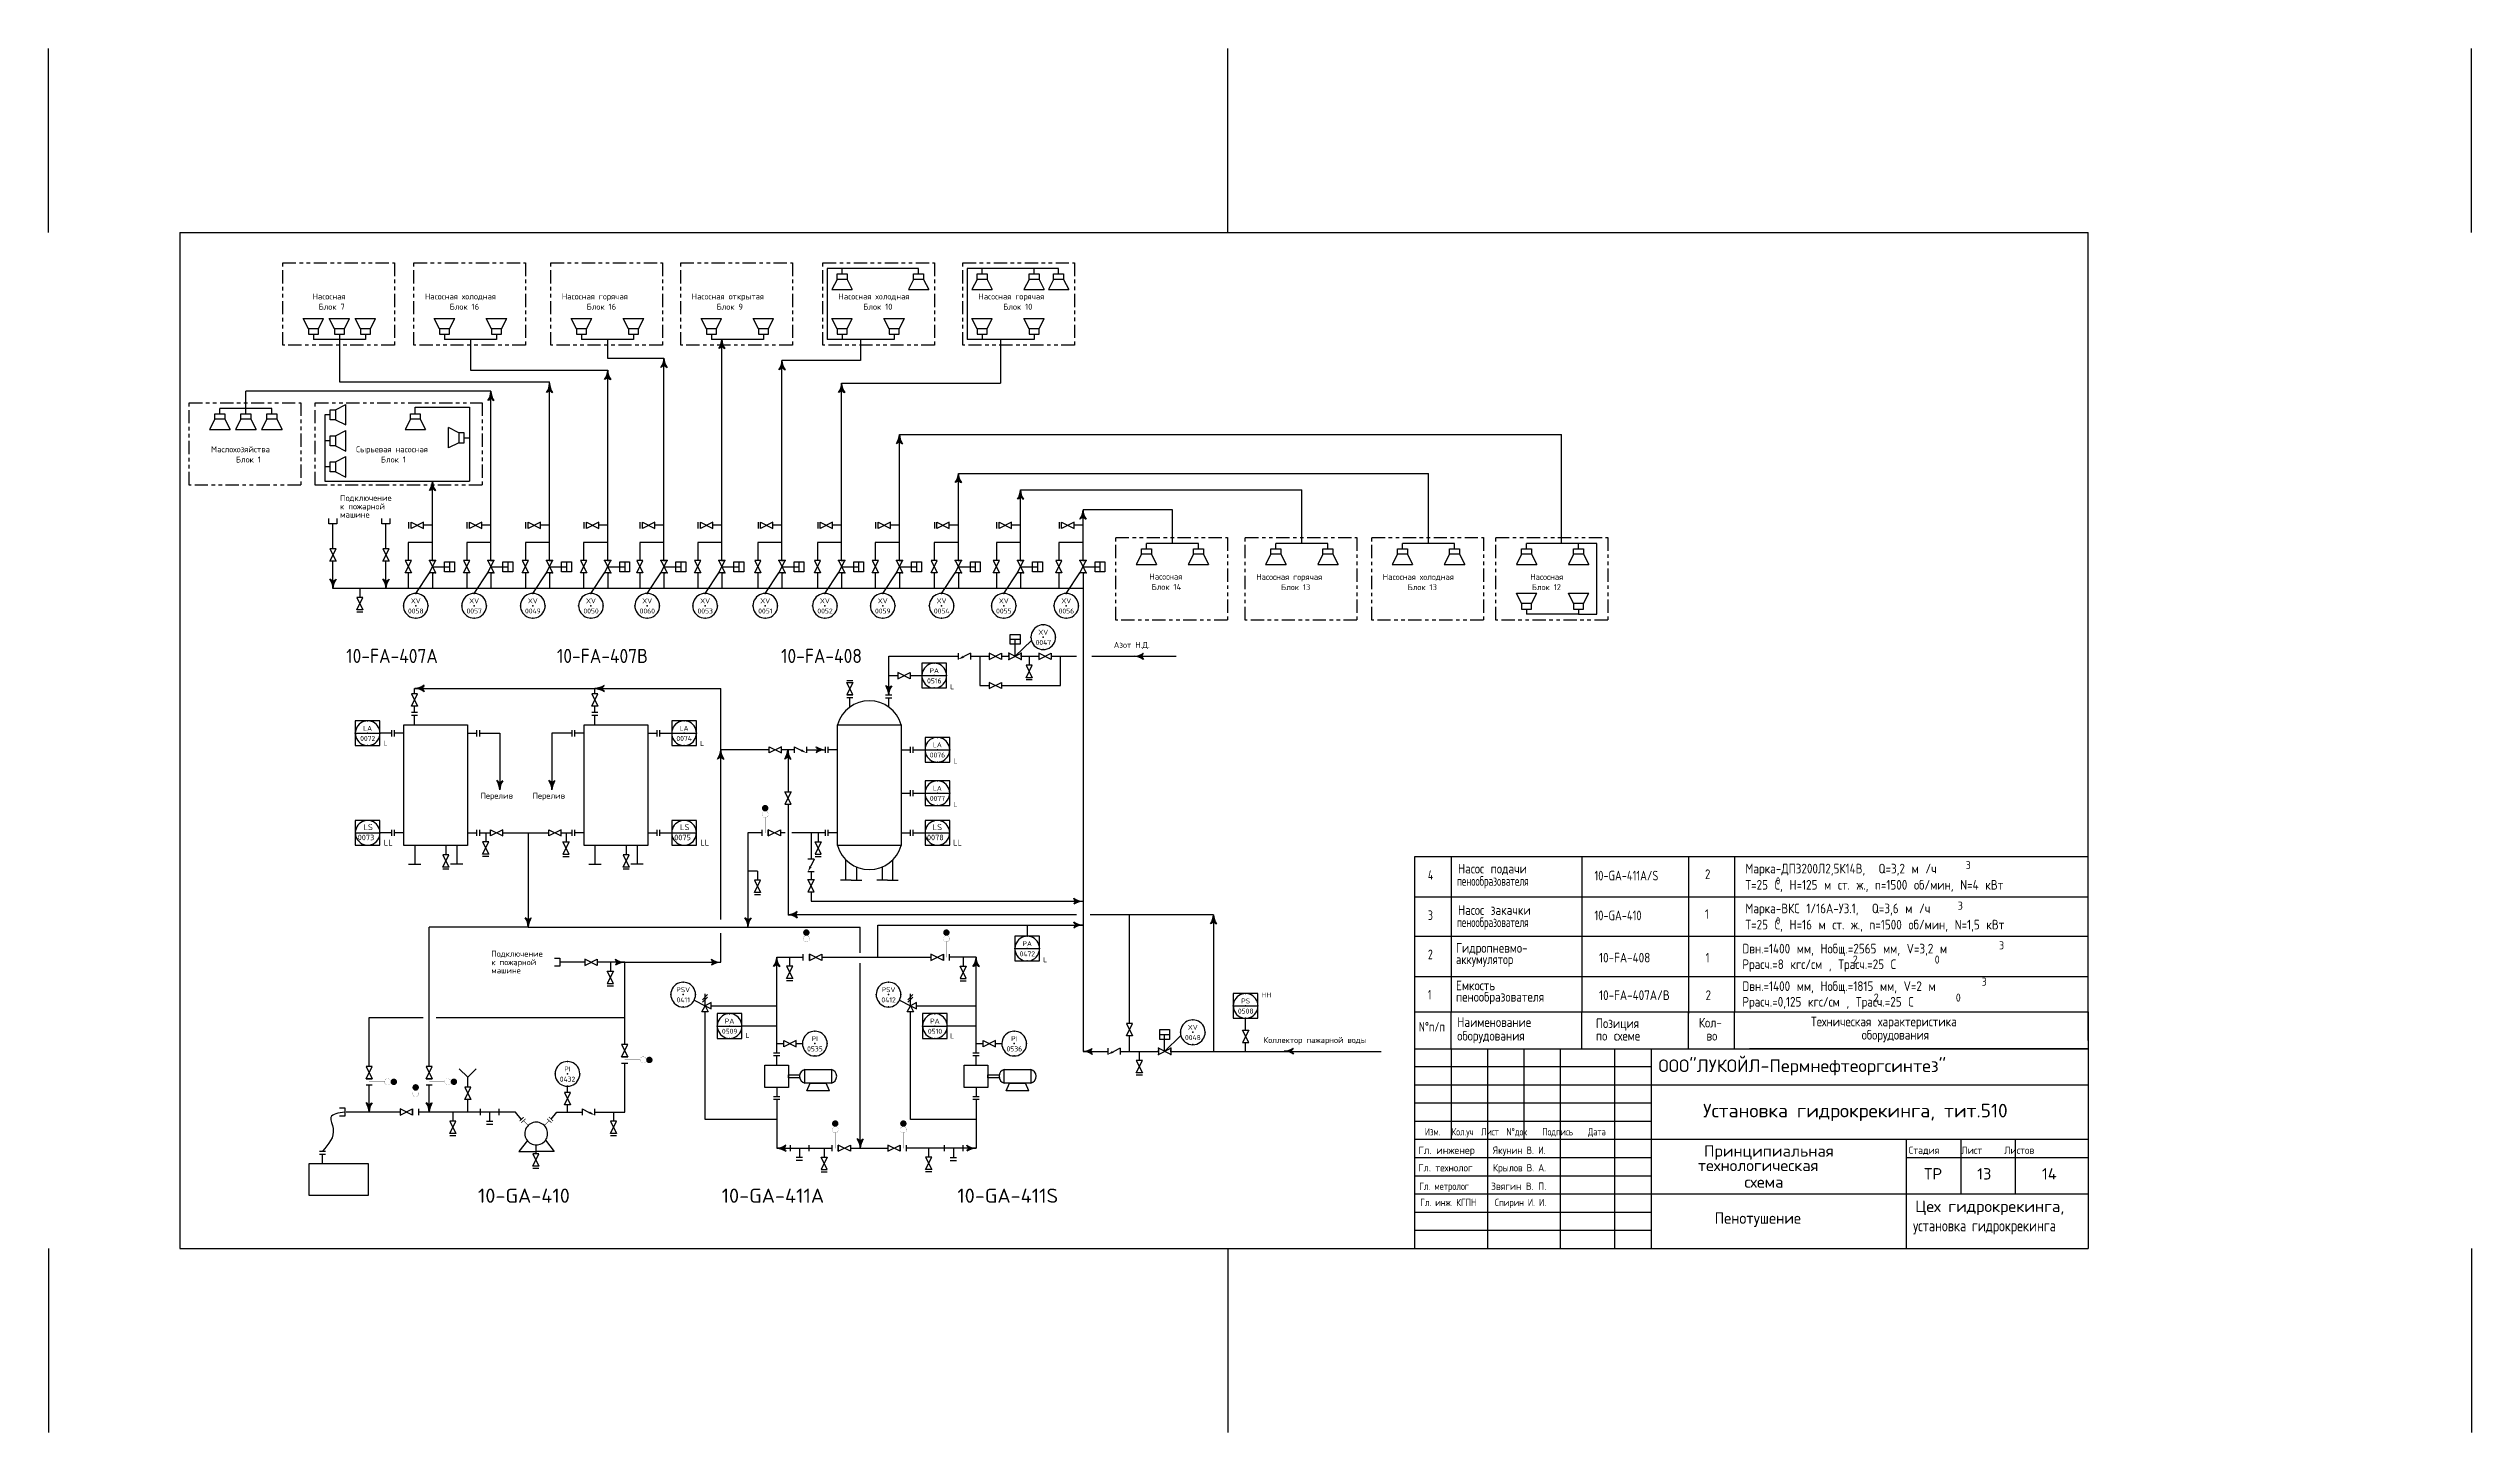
# Model space of a CAD drawing. Extents: x 189 to 392, y 167 to 206.
# Drawn here: x 189.1 to 257.5, y 166.7 to 205.8 of the extents above; entities that cross this region are included whole.
import ezdxf
from ezdxf.enums import TextEntityAlignment as Align

# ---------------------------------------------------------------- set-up
doc = ezdxf.new("R2010")
doc.units = 0
doc.linetypes.add('DASHED', pattern=[0.1875, 0.125, -0.0625])
doc.linetypes.add('PHANTOM', pattern=[0.84375, 0.375, -0.09375, 0.09375, -0.09375, 0.09375, -0.09375])
doc.layers.get('0').update_dxf_attribs({"linetype": 'CONTINUOUS'})
for name, color, linetype in [('1', 2, 'CONTINUOUS'), ('CORPORATSERV', 3, 'CONTINUOUS'), ('IN-ATTRIBS', 7, 'CONTINUOUS'), ('IN-SOFTWARE', 7, 'CONTINUOUS'), ('IN-TEXT', 1, 'CONTINUOUS')]:
    doc.layers.add(name, color=color, linetype=linetype)
doc.styles.add('ATTRIBS', font='SIMPLEX', dxfattribs={"width": 0.8, "height": 0.125})
doc.styles.add('NARROW', font='simplex', dxfattribs={"width": 0.75, "height": 0.1})
doc.styles.add('S1', font='SIMPLEX.shx')
doc.styles.get("Standard").update_dxf_attribs({"font": 'ISOCP'})
doc.styles.add('STYLE', font='txt.shx', dxfattribs={"width": 0.8, "height": 4})

# ---------------------------------------------------------------- blocks, each defined once
blk = doc.blocks.new('PE2')
for points in [[(0, 0, 0.150368), (0.188, 0.062, 0.150368)], [(0.125, 0, 0.206864), (0.188, 0.062, 0.206864)], [(0.125, 0, -0.206864), (0.188, -0.062, -0.206864)]]:
    blk.add_lwpolyline(points, format="xyb")
blk.add_arc((-0.008, -0.336), 0.336, 54.4623, 88.6678)
for points in [[(0, 0), (0.125, 0), (0.04, 0.003), (0.141, 0.008)], [(0, 0), (0.125, 0), (0.04, -0.003), (0.141, -0.008)], [(0.04, 0.003), (0.141, 0.008), (0.079, 0.011), (0.156, 0.019)], [(0.079, 0.011), (0.156, 0.019), (0.117, 0.024), (0.169, 0.031)], [(0.117, 0.024), (0.169, 0.031), (0.154, 0.041), (0.179, 0.046)], [(0.154, 0.041), (0.179, 0.046), (0.188, 0.062)], [(0.04, -0.003), (0.141, -0.008), (0.079, -0.011), (0.156, -0.019)], [(0.079, -0.011), (0.156, -0.019), (0.117, -0.024), (0.169, -0.031)], [(0.117, -0.024), (0.169, -0.031), (0.154, -0.041), (0.179, -0.046)], [(0.154, -0.041), (0.179, -0.046), (0.188, -0.062)]]:
    blk.add_solid(points)
blk = doc.blocks.new('PI35')
at = {"layer": 'IN-ATTRIBS'}
for p in [(-0.25, 0), (0, 0.25), (0, 0), (0.25, 0), (0, -0.25)]:
    blk.add_point(p, dxfattribs=at)
at = {"layer": 'IN-ATTRIBS', "flags": 1}
for tag, style, width, p in [('DWGNO', 'ATTRIBS', 0.8, (0.003, 0.447)), ('IDNUM', 'ATTRIBS', 0.8, (0.009, 0.584)), ('FILENO', 'ATTRIBS', 0.8, (-0.003, 0.311)), ('LOC', 'ATTRIBS', 0.8, (-0.08, -0.422)), ('SIG', 'ATTRIBS', 0.8, (-0.087, -0.563)), ('INSTALL', 'ATTRIBS', 0.8, (-0.087, -0.699)), ('DATE', 'ATTRIBS', 0.8, (-0.088, -0.969)), ('SERV', 'ATTRIBS', 0.8, (-0.083, -0.838)), ('CSYS', 'NARROW', 0.75, (-0.087, -1.243)), ('DES', 'NARROW', 0.75, (-0.087, -1.102))]:
    blk.add_attdef(tag, text='', height=0.1, dxfattribs=dict(at, style=style, width=width)).set_placement(p, align=Align.CENTER)
at = {"layer": 'IN-ATTRIBS', "style": 'ATTRIBS'}
blk.add_attdef('SYSCDV', text='', height=0.1, dxfattribs=at).set_placement((-0.312, 0.141), align=Align.RIGHT)
at = {"layer": 'IN-ATTRIBS', "style": 'ATTRIBS', "flags": 1}
blk.add_attdef('SYSCDI', text='', height=0.1, dxfattribs=at).set_placement((-0.312, 0.312), align=Align.RIGHT)
at = {"layer": 'IN-ATTRIBS', "style": 'S1'}
for tag, p in [('INSTTYPE', (0, 0.05)), ('TAGNUM', (0.002, -0.156)), ('MD', (0.402, -0.565)), ('SZ', (0.402, -0.696))]:
    blk.add_attdef(tag, text='', height=0.1, dxfattribs=at).set_placement(p, align=Align.CENTER)
for tag, p in [('A1', (0.323, 0.115)), ('A2', (0.323, -0.035)), ('XT', (0.324, 0.257)), ('A3', (0.323, -0.185)), ('RES', (0.323, -0.342))]:
    blk.add_attdef(tag, p, '', height=0.1, dxfattribs=at)
blk = doc.blocks.new('-ARROW')
blk.add_line((0.085, 0), (0.125, 0))
for points in [[(0.085, 0), (0, 0), (0.085, 0), (0.124, 0.025)], [(0.085, 0), (0, 0), (0.085, 0), (0.124, -0.025)]]:
    blk.add_solid(points)
blk = doc.blocks.new('PI29')
at = {"layer": 'IN-ATTRIBS'}
for p in [(-0.25, 0), (0, 0.25), (0, 0), (0.25, 0), (0, -0.25)]:
    blk.add_point(p, dxfattribs=at)
at = {"layer": 'IN-ATTRIBS', "flags": 1}
for tag, style, width, p in [('DWGNO', 'ATTRIBS', 0.8, (0.003, 0.447)), ('IDNUM', 'ATTRIBS', 0.8, (0.009, 0.584)), ('FILENO', 'ATTRIBS', 0.8, (-0.003, 0.311)), ('LOC', 'ATTRIBS', 0.8, (-0.08, -0.422)), ('SIG', 'ATTRIBS', 0.8, (-0.087, -0.563)), ('INSTALL', 'ATTRIBS', 0.8, (-0.087, -0.699)), ('DATE', 'ATTRIBS', 0.8, (-0.088, -0.969)), ('SERV', 'ATTRIBS', 0.8, (-0.083, -0.838)), ('CSYS', 'NARROW', 0.75, (-0.087, -1.243)), ('DES', 'NARROW', 0.75, (-0.087, -1.102))]:
    blk.add_attdef(tag, text='', height=0.1, dxfattribs=dict(at, style=style, width=width)).set_placement(p, align=Align.CENTER)
at = {"layer": 'IN-ATTRIBS', "style": 'ATTRIBS'}
blk.add_attdef('SYSCDV', text='', height=0.1, dxfattribs=at).set_placement((-0.312, 0.141), align=Align.RIGHT)
at = {"layer": 'IN-ATTRIBS', "style": 'ATTRIBS', "flags": 1}
blk.add_attdef('SYSCDI', text='', height=0.1, dxfattribs=at).set_placement((-0.312, 0.312), align=Align.RIGHT)
at = {"layer": 'IN-ATTRIBS', "style": 'S1'}
for tag, p in [('INSTTYPE', (0, 0.05)), ('TAGNUM', (0.002, -0.156)), ('MD', (0.402, -0.565)), ('SZ', (0.402, -0.696))]:
    blk.add_attdef(tag, text='', height=0.1, dxfattribs=at).set_placement(p, align=Align.CENTER)
for tag, p in [('A1', (0.323, 0.115)), ('A2', (0.323, -0.035)), ('XT', (0.324, 0.257)), ('A3', (0.323, -0.185)), ('RES', (0.323, -0.342))]:
    blk.add_attdef(tag, p, '', height=0.1, dxfattribs=at)
blk = doc.blocks.new('VALVTEXT')
at = {"layer": 'IN-ATTRIBS'}
for p in [(0, 0.0625), (0, 0), (0.25, 0.0625), (0.25, 0), (0, -0.0625), (0.25, -0.0625)]:
    blk.add_point(p, dxfattribs=at)
at = {"layer": 'IN-ATTRIBS', "style": 'S1', "flags": 1}
for tag, p in [('DWGNO', (0.125, 0.4375)), ('IDNUM', (0.125, 0.5625)), ('FILENO', (0.125, 0.3125))]:
    blk.add_attdef(tag, text='', height=0.1, dxfattribs=at).set_placement(p, align=Align.CENTER)
at = {"layer": 'IN-ATTRIBS', "style": 'S1'}
for tag, p in [('MODE', (0.125, 0.078125)), ('SIZE', (0.125, -0.1875))]:
    blk.add_attdef(tag, text='', height=0.1, dxfattribs=at).set_placement(p, align=Align.CENTER)

msp = doc.modelspace()

# ---------------------------------------------------------------- linework, layer by layer
at = {"color": 7}
for p, q in [((189.066, 200.561), (189.066, 205.76)), ((222.39, 200.561), (222.39, 205.76)), ((257.531, 200.561), (257.531, 205.76)), ((199.443, 190.366), (199.829, 190.943)), ((201.093, 190.366), (201.479, 190.943)), ((202.751, 190.366), (203.137, 190.943)), ((204.395, 190.366), (204.781, 190.943)), ((205.984, 190.366), (206.369, 190.943)), ((207.62, 190.366), (208.005, 190.943)), ((209.319, 190.366), (209.705, 190.943)), ((211.005, 190.366), (211.391, 190.943)), ((212.638, 190.366), (213.024, 190.943)), ((214.302, 190.366), (214.688, 190.943)), ((216.058, 190.366), (216.443, 190.943)), ((217.825, 190.366), (218.211, 190.943)), ((216.38, 188.59), (216.839, 189.039)), ((213.412, 188.044), (213.745, 188.044)), ((198.766, 186.416), (198.433, 186.416)), ((206.344, 186.416), (206.677, 186.416)), ((213.501, 185.949), (213.834, 185.949)), ((213.501, 184.722), (213.834, 184.722)), ((198.766, 183.603), (198.433, 183.603)), ((206.344, 183.603), (206.677, 183.603)), ((213.501, 183.603), (213.834, 183.603)), ((216.72, 180.997), (216.72, 180.681)), ((207.314, 178.879), (207.618, 178.719)), ((207.546, 178.889), (207.689, 179.032)), ((207.546, 178.817), (207.689, 178.96)), ((207.618, 178.719), (207.618, 179.059)), ((213.115, 178.879), (213.419, 178.719)), ((213.348, 178.889), (213.491, 179.032)), ((213.348, 178.817), (213.491, 178.96)), ((213.419, 178.719), (213.419, 179.059)), ((209.642, 178.146), (208.66, 178.146)), ((215.276, 178.146), (214.462, 178.146)), ((222.892, 178.033), (222.892, 178.365)), ((227.672, 178.542, 0.172), (246.697, 178.543, 0.001)), ((228.701, 177.506), (228.701, 178.542, -0.144)), ((232.39, 177.506, 1.033), (232.39, 178.542, 0.887)), ((235.402, 177.506, 0.172), (235.402, 178.542, 0.026)), ((236.708, 177.506, 0.172), (236.708, 178.542, 0.026)), ((220.603, 177.429), (221.062, 177.877)), ((227.672, 177.506, 0.172), (246.697, 177.506, 0.172)), ((231.786, 171.861, 0.861), (231.786, 177.506, 0.861)), ((233.328, 171.861, 0.861), (233.328, 177.506, 0.861)), ((234.357, 171.861, 0.861), (234.357, 177.506, 0.861)), ((246.697, 177.506, 0.172), (237.133, 177.506, 0.172)), ((227.672, 177.002, 0.861), (234.357, 177.002, 0.861)), ((227.672, 176.488, 0.861), (246.697, 176.488, 0.861)), ((227.672, 175.974, 0.861), (234.357, 175.974, 0.861)), ((227.672, 175.46, 0.861), (234.357, 175.46, 0.861)), ((227.672, 174.946, 0.861), (246.697, 174.946, 0.861)), ((241.555, 174.946, 0.861), (241.555, 171.861, 0.861)), ((243.097, 174.946, 0.861), (243.097, 173.403, 0.861)), ((244.64, 174.946, 0.861), (244.64, 173.403, 0.861)), ((227.672, 174.431, 0.861), (234.357, 174.431, 0.861)), ((227.672, 173.917, 0.861), (234.357, 173.917, 0.861)), ((241.555, 174.431, 0.861), (246.697, 174.431, 0.861)), ((227.672, 173.403, 0.861), (246.697, 173.403, 0.861)), ((227.672, 172.889, 0.861), (234.357, 172.889, 0.861)), ((189.066, 171.861), (189.066, 166.663)), ((222.39, 171.861), (222.39, 166.663)), ((227.672, 172.375, 0.861), (234.357, 172.375, 0.861)), ((246.678, 171.861), (246.697, 171.861)), ((257.531, 171.861), (257.531, 166.663))]:
    msp.add_line(p, q, dxfattribs=at)
at = {"color": 3}
for p, q in [((211.067, 199.54), (211.067, 197.543)), ((213.653, 199.54), (211.067, 199.54)), ((211.491, 199.392), (211.491, 199.54)), ((213.653, 199.392), (213.653, 199.54)), ((217.607, 199.54), (215.021, 199.54)), ((215.021, 199.54), (215.021, 197.543)), ((215.445, 199.392), (215.445, 199.54)), ((216.914, 199.392), (216.914, 199.54)), ((217.607, 199.392), (217.607, 199.54)), ((196.552, 197.69), (196.552, 197.543)), ((198.021, 197.543), (196.552, 197.543)), ((197.286, 197.69), (197.286, 197.543)), ((197.286, 197.543), (197.286, 196.347)), ((198.021, 197.69), (198.021, 197.543)), ((200.257, 197.69), (200.257, 197.543)), ((201.726, 197.543), (200.257, 197.543)), ((200.992, 197.543), (200.992, 196.668)), ((201.726, 197.69), (201.726, 197.543)), ((204.128, 197.69), (204.128, 197.543)), ((205.597, 197.543), (204.128, 197.543)), ((204.862, 197.543), (204.862, 197.012)), ((205.597, 197.69), (205.597, 197.543)), ((207.796, 197.69), (207.796, 197.543)), ((209.266, 197.543), (207.796, 197.543)), ((208.092, 191.292), (208.092, 197.543)), ((209.266, 197.69), (209.266, 197.543)), ((212.96, 197.543), (211.067, 197.543)), ((211.491, 197.69), (211.491, 197.543)), ((212.014, 197.543), (212.014, 196.943)), ((212.96, 197.69), (212.96, 197.543)), ((216.914, 197.543), (215.021, 197.543)), ((215.445, 197.69), (215.445, 197.543)), ((215.968, 197.543), (215.968, 196.301)), ((216.914, 197.69), (216.914, 197.543)), ((200.992, 196.668), (204.868, 196.668)), ((204.862, 197.012), (206.457, 197.012)), ((204.868, 191.292), (204.868, 196.668)), ((206.457, 191.292), (206.457, 197.012)), ((209.792, 191.292), (209.792, 196.943)), ((212.014, 196.943), (209.792, 196.943)), ((201.566, 196.077), (194.642, 196.077)), ((194.642, 195.586), (194.642, 196.077)), ((197.286, 196.347), (203.224, 196.347)), ((201.566, 191.292), (201.566, 196.077)), ((203.224, 191.292), (203.224, 196.347)), ((211.478, 191.292), (211.478, 196.301)), ((211.478, 196.301), (215.968, 196.301)), ((195.376, 195.586), (193.907, 195.586)), ((193.907, 195.439), (193.907, 195.586)), ((194.642, 195.439), (194.642, 195.586)), ((195.376, 195.439), (195.376, 195.586)), ((196.875, 195.412), (196.875, 193.943)), ((197.022, 195.412), (196.875, 195.412)), ((199.432, 195.632), (200.963, 195.632)), ((199.432, 195.439), (199.432, 195.632)), ((200.963, 195.632), (200.963, 193.534)), ((197.022, 194.678), (196.875, 194.678)), ((200.815, 194.764), (200.963, 194.764)), ((213.111, 191.292), (213.111, 194.858)), ((213.111, 194.858), (231.822, 194.858)), ((231.822, 191.776), (231.822, 194.858)), ((197.022, 193.943), (196.875, 193.943)), ((196.875, 193.943), (196.875, 193.534)), ((214.775, 191.292), (214.775, 193.758)), ((214.775, 193.758), (228.058, 193.758)), ((228.058, 191.776), (228.058, 193.758)), ((196.875, 193.534), (200.963, 193.534)), ((199.916, 191.292), (199.916, 193.534)), ((216.531, 191.292), (216.531, 193.29)), ((216.531, 193.29), (224.482, 193.29)), ((224.482, 191.776), (224.482, 193.29)), ((218.298, 191.292), (218.298, 192.727)), ((220.823, 192.727), (218.298, 192.727)), ((220.823, 191.776), (220.823, 192.727)), ((220.089, 191.628), (220.089, 191.776)), ((221.558, 191.776), (220.089, 191.776)), ((221.558, 191.628), (221.558, 191.776)), ((223.747, 191.628), (223.747, 191.776)), ((225.216, 191.776), (223.747, 191.776)), ((225.216, 191.628), (225.216, 191.776)), ((227.324, 191.628), (227.324, 191.776)), ((228.793, 191.776), (227.324, 191.776)), ((228.793, 191.628), (228.793, 191.776)), ((232.812, 191.776), (230.832, 191.776)), ((230.832, 191.628), (230.832, 191.776)), ((232.301, 191.628), (232.301, 191.776)), ((232.812, 189.779), (232.812, 191.776)), ((218.298, 190.505), (197.104, 190.505)), ((199.916, 190.943), (199.916, 190.505)), ((201.566, 190.943), (201.566, 190.505)), ((203.224, 190.943), (203.224, 190.505)), ((204.868, 190.943), (204.868, 190.505)), ((206.457, 190.943), (206.457, 190.505)), ((208.092, 190.943), (208.092, 190.505)), ((209.792, 190.943), (209.792, 190.505)), ((211.478, 190.943), (211.478, 190.505)), ((213.111, 190.943), (213.111, 190.505)), ((214.775, 190.943), (214.775, 190.505)), ((216.531, 190.943), (216.531, 190.505)), ((218.298, 190.943), (218.298, 190.505)), ((218.298, 190.505), (218.298, 177.429)), ((230.832, 189.926), (230.832, 189.779)), ((232.301, 189.779), (230.832, 189.779)), ((232.301, 189.926), (232.301, 189.779)), ((232.301, 189.779), (232.812, 189.779)), ((199.41, 187.68), (208.06, 187.68)), ((199.41, 187.533), (199.41, 187.68)), ((204.504, 187.533), (204.504, 187.68)), ((208.06, 181.154), (208.06, 187.68)), ((199.41, 187), (199.41, 187.184)), ((204.504, 187), (204.504, 187.184)), ((209.429, 185.949), (208.06, 185.949)), ((210.135, 185.949), (209.778, 185.949)), ((209.962, 185.949), (209.962, 184.762)), ((210.483, 185.949), (211.017, 185.949)), ((209.962, 184.414), (209.962, 181.291)), ((201.25, 183.603), (201.555, 183.603)), ((201.904, 183.603), (203.207, 183.603)), ((202.622, 183.603), (202.622, 180.94)), ((203.556, 183.603), (203.861, 183.603)), ((211.017, 183.603), (210.614, 183.603)), ((210.614, 183.603), (210.614, 182.855)), ((210.614, 182.506), (210.614, 182.289)), ((210.614, 181.94), (210.614, 181.67)), ((210.614, 181.67), (218.298, 181.67)), ((202.622, 180.94), (212.003, 180.94)), ((208.06, 179.947), (208.06, 180.765)), ((218.115, 181.291), (209.962, 181.291)), ((212.003, 180.215), (212.003, 180.94)), ((212.501, 180.088), (212.501, 180.997)), ((212.501, 180.997), (218.298, 180.997)), ((221.985, 181.291), (218.504, 181.291)), ((221.985, 181.291), (221.985, 177.429)), ((209.642, 177.383), (209.642, 180.088)), ((209.642, 180.088), (210.393, 180.088)), ((210.916, 180.088), (214.002, 180.088)), ((215.276, 180.088), (214.525, 180.088)), ((215.276, 177.383), (215.276, 180.088)), ((205.348, 179.947), (208.06, 179.947)), ((205.348, 177.624), (205.348, 179.947)), ((212.003, 174.693), (212.003, 179.917)), ((218.298, 177.429), (218.996, 177.429)), ((219.345, 177.429), (220.429, 177.429)), ((220.778, 177.429), (226.719, 177.429)), ((205.348, 175.715), (205.348, 177.101)), ((209.642, 176.066), (209.642, 174.693)), ((215.276, 176.066), (215.276, 174.693)), ((199.006, 175.715), (197.476, 175.715)), ((201.398, 175.715), (199.529, 175.715)), ((202.265, 175.715), (201.398, 175.715)), ((202.424, 175.519), (202.265, 175.715)), ((203.266, 175.519), (203.426, 175.715)), ((203.426, 175.715), (204.149, 175.715)), ((204.498, 175.715), (205.348, 175.715)), ((209.642, 174.693), (211.209, 174.693)), ((211.732, 174.693), (212.786, 174.693)), ((215.276, 174.693), (213.309, 174.693))]:
    msp.add_line(p, q, dxfattribs=at)
at = {"color": 5}
for p, q in [((211.349, 199.238), (211.202, 198.95)), ((211.632, 199.238), (211.779, 198.95)), ((213.512, 199.238), (213.364, 198.95)), ((213.794, 199.238), (213.942, 198.95)), ((215.304, 199.238), (215.156, 198.95)), ((215.586, 199.238), (215.733, 198.95)), ((216.773, 199.238), (216.625, 198.95)), ((217.055, 199.238), (217.203, 198.95)), ((217.466, 199.238), (217.318, 198.95)), ((217.748, 199.238), (217.896, 198.95)), ((211.202, 198.95), (211.779, 198.95)), ((213.364, 198.95), (213.942, 198.95)), ((215.156, 198.95), (215.733, 198.95)), ((216.625, 198.95), (217.203, 198.95)), ((217.318, 198.95), (217.896, 198.95)), ((196.263, 198.133), (196.84, 198.133)), ((196.41, 197.844), (196.263, 198.133)), ((196.693, 197.844), (196.84, 198.133)), ((196.997, 198.133), (197.575, 198.133)), ((197.145, 197.844), (196.997, 198.133)), ((197.427, 197.844), (197.575, 198.133)), ((197.732, 198.133), (198.31, 198.133)), ((197.88, 197.844), (197.732, 198.133)), ((198.162, 197.844), (198.31, 198.133)), ((200.116, 197.844), (199.968, 198.133)), ((199.968, 198.133), (200.546, 198.133)), ((200.398, 197.844), (200.546, 198.133)), ((201.438, 198.133), (202.015, 198.133)), ((201.585, 197.844), (201.438, 198.133)), ((201.867, 197.844), (202.015, 198.133)), ((203.839, 198.133), (204.416, 198.133)), ((203.986, 197.844), (203.839, 198.133)), ((204.269, 197.844), (204.416, 198.133)), ((205.456, 197.844), (205.308, 198.133)), ((205.308, 198.133), (205.886, 198.133)), ((205.738, 197.844), (205.886, 198.133)), ((207.508, 198.133), (208.085, 198.133)), ((207.655, 197.844), (207.508, 198.133)), ((207.937, 197.844), (208.085, 198.133)), ((209.124, 197.844), (208.977, 198.133)), ((208.977, 198.133), (209.554, 198.133)), ((209.407, 197.844), (209.554, 198.133)), ((211.349, 197.844), (211.202, 198.133)), ((211.202, 198.133), (211.779, 198.133)), ((211.632, 197.844), (211.779, 198.133)), ((212.671, 198.133), (213.249, 198.133)), ((212.819, 197.844), (212.671, 198.133)), ((213.101, 197.844), (213.249, 198.133)), ((215.156, 198.133), (215.733, 198.133)), ((215.304, 197.844), (215.156, 198.133)), ((215.586, 197.844), (215.733, 198.133)), ((216.773, 197.844), (216.625, 198.133)), ((216.625, 198.133), (217.203, 198.133)), ((217.055, 197.844), (217.203, 198.133)), ((193.766, 195.285), (193.618, 194.996)), ((194.048, 195.285), (194.196, 194.996)), ((194.5, 195.285), (194.353, 194.996)), ((194.783, 195.285), (194.93, 194.996)), ((195.235, 195.285), (195.088, 194.996)), ((195.517, 195.285), (195.665, 194.996)), ((197.176, 195.553), (197.465, 195.701)), ((197.176, 195.271), (197.465, 195.124)), ((197.465, 195.124), (197.465, 195.701)), ((199.291, 195.285), (199.143, 194.996)), ((199.573, 195.285), (199.721, 194.996)), ((193.618, 194.996), (194.196, 194.996)), ((194.353, 194.996), (194.93, 194.996)), ((195.088, 194.996), (195.665, 194.996)), ((197.176, 194.819), (197.465, 194.966)), ((197.176, 194.536), (197.465, 194.389)), ((197.465, 194.389), (197.465, 194.966)), ((199.143, 194.996), (199.721, 194.996)), ((200.661, 194.906), (200.373, 195.053)), ((200.373, 194.476), (200.373, 195.053)), ((200.661, 194.623), (200.373, 194.476)), ((197.176, 194.084), (197.465, 194.232)), ((197.176, 193.802), (197.465, 193.654)), ((197.465, 193.654), (197.465, 194.232)), ((196.991, 192.336), (196.991, 192.487)), ((197.218, 192.487), (197.218, 192.336)), ((198.489, 192.336), (198.489, 192.487)), ((198.716, 192.487), (198.716, 192.336)), ((197.218, 192.336), (196.991, 192.336)), ((197.104, 191.628), (197.104, 192.336)), ((198.716, 192.336), (198.489, 192.336)), ((198.603, 191.628), (198.603, 192.336)), ((199.234, 191.8), (199.234, 191.292)), ((199.916, 191.8), (199.234, 191.8)), ((200.884, 191.8), (200.884, 191.292)), ((201.566, 191.8), (200.884, 191.8)), ((202.542, 191.8), (202.542, 191.292)), ((203.224, 191.8), (202.542, 191.8)), ((204.186, 191.8), (204.186, 191.292)), ((204.868, 191.8), (204.186, 191.8)), ((205.775, 191.8), (205.775, 191.292)), ((206.457, 191.8), (205.775, 191.8)), ((207.411, 191.8), (207.411, 191.292)), ((208.092, 191.8), (207.411, 191.8)), ((209.11, 191.8), (209.11, 191.292)), ((209.792, 191.8), (209.11, 191.8)), ((210.796, 191.8), (210.796, 191.292)), ((211.478, 191.8), (210.796, 191.8)), ((212.429, 191.8), (212.429, 191.292)), ((213.111, 191.8), (212.429, 191.8)), ((214.093, 191.8), (214.093, 191.292)), ((214.775, 191.8), (214.093, 191.8)), ((215.849, 191.8), (215.849, 191.292)), ((216.531, 191.8), (215.849, 191.8)), ((218.298, 191.8), (217.616, 191.8)), ((217.616, 191.8), (217.616, 191.292)), ((197.104, 190.505), (197.104, 191.279)), ((198.603, 190.505), (198.603, 191.279)), ((219.948, 191.475), (219.8, 191.186)), ((219.8, 191.186), (220.378, 191.186)), ((220.23, 191.475), (220.378, 191.186)), ((221.417, 191.475), (221.269, 191.186)), ((221.269, 191.186), (221.847, 191.186)), ((221.699, 191.475), (221.847, 191.186)), ((223.606, 191.475), (223.458, 191.186)), ((223.458, 191.186), (224.036, 191.186)), ((223.888, 191.475), (224.036, 191.186)), ((225.075, 191.475), (224.928, 191.186)), ((224.928, 191.186), (225.505, 191.186)), ((225.358, 191.475), (225.505, 191.186)), ((227.183, 191.475), (227.035, 191.186)), ((227.035, 191.186), (227.612, 191.186)), ((227.465, 191.475), (227.612, 191.186)), ((228.652, 191.475), (228.504, 191.186)), ((228.504, 191.186), (229.082, 191.186)), ((228.934, 191.475), (229.082, 191.186)), ((230.69, 191.475), (230.543, 191.186)), ((230.543, 191.186), (231.12, 191.186)), ((230.973, 191.475), (231.12, 191.186)), ((232.16, 191.475), (232.012, 191.186)), ((232.012, 191.186), (232.59, 191.186)), ((232.442, 191.475), (232.59, 191.186)), ((199.234, 190.943), (199.234, 190.505)), ((200.884, 190.943), (200.884, 190.505)), ((202.542, 190.943), (202.542, 190.505)), ((204.186, 190.943), (204.186, 190.505)), ((205.775, 190.943), (205.775, 190.505)), ((207.411, 190.943), (207.411, 190.505)), ((209.11, 190.943), (209.11, 190.505)), ((210.796, 190.943), (210.796, 190.505)), ((212.429, 190.943), (212.429, 190.505)), ((214.093, 190.943), (214.093, 190.505)), ((215.849, 190.943), (215.849, 190.505)), ((217.616, 190.943), (217.616, 190.505)), ((230.543, 190.369), (231.12, 190.369)), ((230.69, 190.08), (230.543, 190.369)), ((230.973, 190.08), (231.12, 190.369)), ((232.16, 190.08), (232.012, 190.369)), ((232.012, 190.369), (232.59, 190.369)), ((232.442, 190.08), (232.59, 190.369)), ((212.808, 187.497), (212.808, 188.59)), ((212.808, 188.59), (214.773, 188.59)), ((215.121, 188.59), (215.648, 188.59)), ((215.385, 188.59), (215.385, 187.763)), ((215.997, 188.59), (216.206, 188.59)), ((216.554, 188.59), (217.053, 188.59)), ((217.401, 188.59), (218.112, 188.59)), ((217.657, 187.763), (217.657, 188.59)), ((218.547, 188.59), (220.934, 188.59)), ((215.385, 187.763), (215.648, 187.763)), ((215.997, 187.763), (217.657, 187.763)), ((201.25, 186.416), (201.819, 186.416)), ((201.819, 186.416), (201.819, 184.815)), ((203.291, 186.416), (203.291, 184.815)), ((203.861, 186.416), (203.291, 186.416)), ((209.23, 183.603), (208.83, 183.603)), ((208.83, 183.603), (208.83, 180.94)), ((209.882, 183.603), (209.754, 183.603)), ((210.614, 183.603), (210.069, 183.603)), ((211.593, 182.265), (211.593, 182.844)), ((212.925, 182.265), (212.925, 182.844)), ((211.744, 182.265), (211.442, 182.265)), ((211.744, 182.265), (212.046, 182.265)), ((211.895, 182.64), (211.895, 182.265)), ((212.774, 182.265), (212.472, 182.265)), ((212.623, 182.64), (212.623, 182.265)), ((212.774, 182.265), (213.076, 182.265)), ((199.824, 177.006), (199.824, 180.94)), ((202.622, 180.94), (199.824, 180.94)), ((219.61, 178.215), (219.61, 181.291)), ((203.365, 180.06), (203.516, 180.06)), ((203.516, 179.833), (203.365, 179.833)), ((203.516, 180.06), (203.516, 179.833)), ((204.224, 179.947), (203.516, 179.947)), ((205.348, 179.947), (204.573, 179.947)), ((207.792, 178.719), (209.642, 178.719)), ((213.594, 178.719), (215.276, 178.719)), ((198.126, 177.006), (198.126, 178.384)), ((198.126, 178.384), (199.649, 178.384)), ((200.016, 178.384), (205.348, 178.384)), ((207.618, 175.507), (207.618, 178.544)), ((213.419, 175.507), (213.419, 178.544)), ((219.61, 177.429), (219.61, 177.866)), ((200.913, 176.7), (200.674, 176.938)), ((200.913, 176.7), (201.152, 176.938)), ((200.913, 176.423), (200.913, 176.7)), ((198.126, 175.715), (198.126, 176.483)), ((199.824, 175.715), (199.824, 176.483)), ((200.913, 175.715), (200.913, 176.074)), ((197.291, 175.833), (197.442, 175.833)), ((197.442, 175.597), (197.291, 175.597)), ((197.442, 175.833), (197.442, 175.597)), ((209.642, 175.507), (207.618, 175.507)), ((215.276, 175.507), (213.419, 175.507))]:
    msp.add_line(p, q, dxfattribs=at)
at = {"color": 2, "linetype": 'CONTINUOUS'}
for p, q in [((199.249, 192.204), (199.249, 192.378)), ((200.899, 192.204), (200.899, 192.378)), ((202.557, 192.204), (202.557, 192.378)), ((204.201, 192.204), (204.201, 192.378)), ((205.789, 192.204), (205.789, 192.378)), ((207.425, 192.204), (207.425, 192.378)), ((209.125, 192.204), (209.125, 192.378)), ((210.811, 192.204), (210.811, 192.378)), ((212.444, 192.204), (212.444, 192.378)), ((214.108, 192.204), (214.108, 192.378)), ((215.863, 192.204), (215.863, 192.378)), ((217.631, 192.204), (217.631, 192.378)), ((197.951, 189.838), (197.776, 189.838)), ((215.121, 188.677), (214.928, 188.582)), ((211.623, 187.91), (211.797, 187.91)), ((216.862, 187.923), (216.688, 187.923)), ((210.135, 186.036), (210.328, 185.94)), ((201.507, 182.936), (201.333, 182.936)), ((203.603, 182.936), (203.778, 182.936)), ((210.701, 182.855), (210.605, 182.661)), ((210.728, 182.936), (210.903, 182.936)), ((200.383, 182.574), (200.209, 182.574)), ((205.477, 182.574), (205.303, 182.574)), ((209.187, 181.853), (209.013, 181.853)), ((210.094, 179.42), (209.92, 179.42)), ((214.824, 179.42), (214.999, 179.42)), ((204.856, 179.28), (205.03, 179.28)), ((219.345, 177.516), (219.151, 177.421)), ((219.974, 176.762), (219.8, 176.762)), ((201.268, 175.802), (201.268, 175.628)), ((201.794, 175.802), (201.794, 175.628)), ((204.149, 175.802), (204.342, 175.707)), ((200.578, 175.048), (200.404, 175.048)), ((205.12, 175.048), (204.946, 175.048)), ((210.02, 174.78), (210.02, 174.606)), ((210.546, 174.78), (210.546, 174.606)), ((214.373, 174.78), (214.373, 174.606)), ((214.898, 174.78), (214.898, 174.606)), ((202.925, 174.122), (202.75, 174.122)), ((210.895, 174.026), (211.07, 174.026)), ((214.023, 174.026), (213.848, 174.026))]:
    msp.add_line(p, q, dxfattribs=at)
at = {"color": 2}
for p, q in [((199.916, 192.291), (199.661, 192.291)), ((201.566, 192.291), (201.311, 192.291)), ((203.224, 192.291), (202.969, 192.291)), ((204.868, 192.291), (204.613, 192.291)), ((206.457, 192.291), (206.201, 192.291)), ((208.092, 192.291), (207.837, 192.291)), ((209.792, 192.291), (209.537, 192.291)), ((211.478, 192.291), (211.223, 192.291)), ((213.111, 192.291), (212.856, 192.291)), ((214.775, 192.291), (214.52, 192.291)), ((216.531, 192.291), (216.275, 192.291)), ((218.298, 192.291), (218.043, 192.291)), ((199.916, 191.292), (199.96, 191.292)), ((199.916, 191.118), (200.396, 191.118)), ((200.396, 191.257), (200.396, 190.978)), ((201.566, 191.292), (201.609, 191.292)), ((201.566, 191.118), (202.045, 191.118)), ((202.045, 191.257), (202.045, 190.978)), ((203.224, 191.292), (203.268, 191.292)), ((203.224, 191.118), (203.704, 191.118)), ((203.704, 191.257), (203.704, 190.978)), ((204.868, 191.292), (204.912, 191.292)), ((204.868, 191.118), (205.348, 191.118)), ((205.348, 191.257), (205.348, 190.978)), ((206.457, 191.292), (206.5, 191.292)), ((206.457, 191.118), (206.936, 191.118)), ((206.936, 191.257), (206.936, 190.978)), ((208.092, 191.292), (208.136, 191.292)), ((208.092, 191.118), (208.572, 191.118)), ((208.572, 191.257), (208.572, 190.978)), ((209.792, 191.292), (209.836, 191.292)), ((209.792, 191.118), (210.272, 191.118)), ((210.272, 191.257), (210.272, 190.978)), ((211.478, 191.292), (211.522, 191.292)), ((211.478, 191.118), (211.958, 191.118)), ((211.958, 191.257), (211.958, 190.978)), ((213.111, 191.292), (213.155, 191.292)), ((213.111, 191.118), (213.591, 191.118)), ((213.591, 191.257), (213.591, 190.978)), ((214.775, 191.292), (214.819, 191.292)), ((214.775, 191.118), (215.254, 191.118)), ((215.254, 191.257), (215.254, 190.978)), ((216.531, 191.292), (216.574, 191.292)), ((216.531, 191.118), (217.01, 191.118)), ((217.01, 191.257), (217.01, 190.978)), ((218.298, 191.292), (218.341, 191.292)), ((218.298, 191.118), (218.777, 191.118)), ((218.777, 191.257), (218.777, 190.978)), ((197.864, 190.505), (197.864, 190.25)), ((199.916, 190.943), (199.96, 190.943)), ((201.566, 190.943), (201.609, 190.943)), ((203.224, 190.943), (203.268, 190.943)), ((204.868, 190.943), (204.912, 190.943)), ((206.457, 190.943), (206.5, 190.943)), ((208.092, 190.943), (208.136, 190.943)), ((209.792, 190.943), (209.836, 190.943)), ((211.478, 190.943), (211.522, 190.943)), ((213.111, 190.943), (213.155, 190.943)), ((214.775, 190.943), (214.819, 190.943)), ((216.531, 190.943), (216.574, 190.943)), ((218.298, 190.943), (218.341, 190.943)), ((216.24, 189.07), (216.519, 189.07)), ((216.38, 188.59), (216.38, 189.07)), ((214.773, 188.677), (214.773, 188.503)), ((215.121, 188.677), (215.121, 188.503)), ((216.206, 188.59), (216.206, 188.634)), ((216.554, 188.59), (216.554, 188.634)), ((216.775, 188.59), (216.775, 188.335)), ((212.808, 188.044), (213.063, 188.044)), ((199.497, 187), (199.322, 187)), ((199.497, 186.92), (199.322, 186.92)), ((199.41, 186.658), (199.41, 186.92)), ((204.591, 187), (204.417, 187)), ((204.591, 186.92), (204.417, 186.92)), ((204.504, 186.658), (204.504, 186.92)), ((211.797, 187.497), (211.623, 187.497)), ((211.797, 187.417), (211.623, 187.417)), ((211.71, 187.155), (211.71, 187.417)), ((212.721, 187.497), (212.895, 187.497)), ((212.721, 187.417), (212.895, 187.417)), ((212.808, 187.155), (212.808, 187.417)), ((198.766, 186.329), (198.766, 186.504)), ((198.847, 186.329), (198.847, 186.504)), ((199.108, 186.416), (198.847, 186.416)), ((200.908, 186.416), (201.169, 186.416)), ((201.169, 186.329), (201.169, 186.504)), ((201.25, 186.329), (201.25, 186.504)), ((203.861, 186.329), (203.861, 186.504)), ((203.941, 186.329), (203.941, 186.504)), ((204.203, 186.416), (203.941, 186.416)), ((206.002, 186.416), (206.264, 186.416)), ((206.264, 186.329), (206.264, 186.504)), ((206.344, 186.329), (206.344, 186.504)), ((210.135, 186.036), (210.135, 185.861)), ((210.483, 186.036), (210.483, 185.861)), ((211.017, 185.861), (211.017, 186.036)), ((211.098, 185.861), (211.098, 186.036)), ((211.359, 185.949), (211.098, 185.949)), ((213.159, 185.949), (213.42, 185.949)), ((213.42, 185.861), (213.42, 186.036)), ((213.501, 185.861), (213.501, 186.036)), ((213.159, 184.722), (213.42, 184.722)), ((213.42, 184.635), (213.42, 184.809)), ((213.501, 184.635), (213.501, 184.809)), ((198.766, 183.516), (198.766, 183.69)), ((198.847, 183.516), (198.847, 183.69)), ((199.108, 183.603), (198.847, 183.603)), ((200.908, 183.603), (201.169, 183.603)), ((201.169, 183.516), (201.169, 183.69)), ((201.25, 183.516), (201.25, 183.69)), ((201.42, 183.603), (201.42, 183.348)), ((203.691, 183.603), (203.691, 183.348)), ((203.861, 183.516), (203.861, 183.69)), ((203.941, 183.516), (203.941, 183.69)), ((204.203, 183.603), (203.941, 183.603)), ((206.002, 183.603), (206.264, 183.603)), ((206.264, 183.516), (206.264, 183.69)), ((206.344, 183.516), (206.344, 183.69)), ((209.23, 183.516), (209.23, 183.69)), ((209.405, 183.516), (209.405, 183.69)), ((210.815, 183.603), (210.815, 183.348)), ((211.017, 183.516), (211.017, 183.69)), ((211.098, 183.516), (211.098, 183.69)), ((211.359, 183.603), (211.098, 183.603)), ((213.159, 183.603), (213.42, 183.603)), ((213.42, 183.516), (213.42, 183.69)), ((213.501, 183.516), (213.501, 183.69)), ((199.414, 183.241), (199.414, 182.718)), ((200.296, 183.241), (200.296, 182.986)), ((200.602, 183.241), (200.602, 182.718)), ((204.508, 183.241), (204.508, 182.718)), ((205.39, 183.241), (205.39, 182.986)), ((205.697, 183.241), (205.697, 182.718)), ((210.701, 182.855), (210.526, 182.855)), ((199.239, 182.718), (199.588, 182.718)), ((200.777, 182.718), (200.428, 182.718)), ((204.334, 182.718), (204.682, 182.718)), ((205.871, 182.718), (205.522, 182.718)), ((209.1, 182.52), (208.83, 182.52)), ((209.1, 182.52), (209.1, 182.265)), ((210.701, 182.506), (210.526, 182.506)), ((210.007, 180.088), (210.007, 179.832)), ((210.393, 180), (210.393, 180.175)), ((210.567, 180), (210.567, 180.175)), ((214.351, 180), (214.351, 180.175)), ((214.525, 180), (214.525, 180.175)), ((214.911, 180.088), (214.911, 179.832)), ((204.943, 179.947), (204.943, 179.692)), ((207.53, 178.544), (207.618, 178.719)), ((207.792, 178.806), (207.618, 178.719)), ((207.618, 178.719), (207.792, 178.631)), ((207.618, 178.719), (207.705, 178.544)), ((207.792, 178.631), (207.792, 178.806)), ((213.332, 178.544), (213.419, 178.719)), ((213.594, 178.806), (213.419, 178.719)), ((213.419, 178.719), (213.506, 178.544)), ((213.419, 178.719), (213.594, 178.631)), ((213.594, 178.631), (213.594, 178.806)), ((207.705, 178.544), (207.53, 178.544)), ((213.506, 178.544), (213.332, 178.544)), ((209.729, 177.383), (209.555, 177.383)), ((215.364, 177.383), (215.189, 177.383)), ((218.996, 177.516), (218.996, 177.342)), ((219.345, 177.516), (219.345, 177.342)), ((219.887, 177.429), (219.887, 177.174)), ((220.429, 177.429), (220.429, 177.472)), ((220.464, 177.908), (220.743, 177.908)), ((220.603, 177.429), (220.603, 177.908)), ((220.778, 177.429), (220.778, 177.472)), ((222.892, 177.429), (222.892, 177.684)), ((198.039, 176.657), (198.213, 176.657)), ((199.737, 176.657), (199.912, 176.657)), ((205.261, 177.275), (205.435, 177.275)), ((205.261, 177.101), (205.435, 177.101)), ((209.729, 177.302), (209.555, 177.302)), ((209.642, 177.041), (209.642, 177.302)), ((215.364, 177.302), (215.189, 177.302)), ((215.276, 177.041), (215.276, 177.302)), ((198.039, 176.483), (198.213, 176.483)), ((199.737, 176.483), (199.912, 176.483)), ((209.729, 176.147), (209.555, 176.147)), ((209.729, 176.066), (209.555, 176.066)), ((209.642, 176.409), (209.642, 176.147)), ((215.364, 176.147), (215.189, 176.147)), ((215.364, 176.066), (215.189, 176.066)), ((215.276, 176.409), (215.276, 176.147)), ((199.355, 175.628), (199.355, 175.802)), ((199.529, 175.628), (199.529, 175.802)), ((200.491, 175.715), (200.491, 175.46)), ((201.444, 175.454), (201.618, 175.454)), ((201.444, 175.373), (201.618, 175.373)), ((201.531, 175.715), (201.531, 175.454)), ((204.149, 175.802), (204.149, 175.628)), ((204.498, 175.802), (204.498, 175.628)), ((205.033, 175.715), (205.033, 175.46)), ((196.72, 174.608), (196.895, 174.608)), ((202.837, 174.789), (202.837, 174.534)), ((210.283, 174.693), (210.283, 174.432)), ((210.983, 174.693), (210.983, 174.438)), ((211.209, 174.606), (211.209, 174.78)), ((211.383, 174.606), (211.383, 174.78)), ((213.135, 174.606), (213.135, 174.78)), ((213.309, 174.606), (213.309, 174.78)), ((213.936, 174.693), (213.936, 174.438)), ((214.636, 174.693), (214.636, 174.432)), ((196.72, 174.528), (196.895, 174.528)), ((196.808, 174.266), (196.808, 174.528)), ((210.37, 174.432), (210.196, 174.432)), ((210.37, 174.351), (210.196, 174.351)), ((214.548, 174.432), (214.723, 174.432)), ((214.548, 174.351), (214.723, 174.351))]:
    msp.add_line(p, q, dxfattribs=at)
at = {"linetype": 'CONTINUOUS'}
for p, q in [((213.745, 188.044), (214.442, 188.044)), ((197.736, 186.416), (198.433, 186.416)), ((206.677, 186.416), (207.374, 186.416)), ((213.834, 185.949), (214.531, 185.949)), ((213.834, 184.722), (214.531, 184.722)), ((197.736, 183.603), (198.433, 183.603)), ((206.677, 183.603), (207.374, 183.603)), ((213.834, 183.603), (214.531, 183.603)), ((216.371, 180.332), (217.069, 180.332)), ((222.543, 178.714), (223.241, 178.714)), ((207.963, 178.146), (208.66, 178.146)), ((213.764, 178.146), (214.462, 178.146))]:
    msp.add_line(p, q, dxfattribs=at)
msp.add_line((246.697, 178.542, 0.001), (246.697, 171.861))
at = {"color": 7, "linetype": 'CONTINUOUS'}
for p, q in [((209.642, 177.648), (209.842, 177.648)), ((210.191, 177.648), (210.371, 177.648)), ((215.276, 177.648), (215.477, 177.648)), ((215.825, 177.648), (216.006, 177.648)), ((228.701, 177.506), (228.701, 174.946)), ((229.729, 177.506), (229.729, 171.861)), ((230.757, 177.506), (230.757, 174.946)), ((203.73, 176.264), (203.73, 176.444)), ((203.73, 175.715), (203.73, 175.915))]:
    msp.add_line(p, q, dxfattribs=at)
at = {"color": 6}
for p, q in [((210.493, 176.318), (210.586, 176.527)), ((211.135, 176.318), (210.493, 176.318)), ((210.586, 176.527), (211.042, 176.527)), ((211.135, 176.318), (211.042, 176.527)), ((216.128, 176.318), (216.221, 176.527)), ((216.769, 176.318), (216.128, 176.318)), ((216.221, 176.527), (216.677, 176.527)), ((216.769, 176.318), (216.677, 176.527))]:
    msp.add_line(p, q, dxfattribs=at)
at = {"color": 6, "linetype": 'CONTINUOUS'}
for p, q in [((202.408, 175.487), (202.471, 175.549)), ((202.598, 174.912), (202.36, 174.603)), ((202.36, 174.603), (202.858, 174.603)), ((203.356, 174.603), (202.858, 174.603)), ((203.107, 174.918), (203.356, 174.603))]:
    msp.add_line(p, q, dxfattribs=at)
at = {"color": 7, "linetype": 'PHANTOM'}
for points in [[(195.685, 199.707), (198.842, 199.707), (198.842, 197.375), (195.685, 197.375)], [(199.39, 199.707), (202.547, 199.707), (202.547, 197.375), (199.39, 197.375)], [(203.261, 199.707), (206.418, 199.707), (206.418, 197.375), (203.261, 197.375)], [(206.93, 199.707), (210.087, 199.707), (210.087, 197.375), (206.93, 197.375)], [(210.947, 199.707), (214.104, 199.707), (214.104, 197.375), (210.947, 197.375)], [(214.901, 199.707), (218.058, 199.707), (218.058, 197.375), (214.901, 197.375)], [(193.04, 195.754), (196.197, 195.754), (196.197, 193.422), (193.04, 193.422)], [(196.605, 195.754), (201.32, 195.754), (201.32, 193.422), (196.605, 193.422)], [(219.222, 191.943), (222.379, 191.943), (222.379, 189.612), (219.222, 189.612)], [(222.881, 191.943), (226.037, 191.943), (226.037, 189.612), (222.881, 189.612)], [(226.457, 191.943), (229.614, 191.943), (229.614, 189.612), (226.457, 189.612)], [(229.965, 191.943), (233.122, 191.943), (233.122, 189.612), (229.965, 189.612)]]:
    msp.add_lwpolyline(points, close=True, dxfattribs=at)
at = {"color": 5}
for points in [[(211.349, 199.392), (211.632, 199.392), (211.632, 199.238), (211.349, 199.238)], [(213.512, 199.392), (213.794, 199.392), (213.794, 199.238), (213.512, 199.238)], [(215.304, 199.392), (215.586, 199.392), (215.586, 199.238), (215.304, 199.238)], [(216.773, 199.392), (217.055, 199.392), (217.055, 199.238), (216.773, 199.238)], [(217.466, 199.392), (217.748, 199.392), (217.748, 199.238), (217.466, 199.238)], [(196.41, 197.69), (196.693, 197.69), (196.693, 197.844), (196.41, 197.844)], [(197.145, 197.69), (197.427, 197.69), (197.427, 197.844), (197.145, 197.844)], [(197.88, 197.69), (198.162, 197.69), (198.162, 197.844), (197.88, 197.844)], [(200.116, 197.69), (200.398, 197.69), (200.398, 197.844), (200.116, 197.844)], [(201.585, 197.69), (201.867, 197.69), (201.867, 197.844), (201.585, 197.844)], [(203.986, 197.69), (204.269, 197.69), (204.269, 197.844), (203.986, 197.844)], [(205.456, 197.69), (205.738, 197.69), (205.738, 197.844), (205.456, 197.844)], [(207.655, 197.69), (207.937, 197.69), (207.937, 197.844), (207.655, 197.844)], [(209.124, 197.69), (209.407, 197.69), (209.407, 197.844), (209.124, 197.844)], [(211.349, 197.69), (211.632, 197.69), (211.632, 197.844), (211.349, 197.844)], [(212.819, 197.69), (213.101, 197.69), (213.101, 197.844), (212.819, 197.844)], [(215.304, 197.69), (215.586, 197.69), (215.586, 197.844), (215.304, 197.844)], [(216.773, 197.69), (217.055, 197.69), (217.055, 197.844), (216.773, 197.844)], [(193.766, 195.439), (194.048, 195.439), (194.048, 195.285), (193.766, 195.285)], [(194.5, 195.439), (194.783, 195.439), (194.783, 195.285), (194.5, 195.285)], [(195.235, 195.439), (195.517, 195.439), (195.517, 195.285), (195.235, 195.285)], [(197.022, 195.271), (197.022, 195.553), (197.176, 195.553), (197.176, 195.271)], [(199.291, 195.439), (199.573, 195.439), (199.573, 195.285), (199.291, 195.285)], [(197.022, 194.536), (197.022, 194.819), (197.176, 194.819), (197.176, 194.536)], [(200.815, 194.623), (200.815, 194.906), (200.661, 194.906), (200.661, 194.623)], [(197.022, 193.802), (197.022, 194.084), (197.176, 194.084), (197.176, 193.802)], [(219.948, 191.628), (220.23, 191.628), (220.23, 191.475), (219.948, 191.475)], [(221.417, 191.628), (221.699, 191.628), (221.699, 191.475), (221.417, 191.475)], [(223.606, 191.628), (223.888, 191.628), (223.888, 191.475), (223.606, 191.475)], [(225.075, 191.628), (225.358, 191.628), (225.358, 191.475), (225.075, 191.475)], [(227.183, 191.628), (227.465, 191.628), (227.465, 191.475), (227.183, 191.475)], [(228.652, 191.628), (228.934, 191.628), (228.934, 191.475), (228.652, 191.475)], [(230.69, 191.628), (230.973, 191.628), (230.973, 191.475), (230.69, 191.475)], [(232.16, 191.628), (232.442, 191.628), (232.442, 191.475), (232.16, 191.475)], [(230.69, 189.926), (230.973, 189.926), (230.973, 190.08), (230.69, 190.08)], [(232.16, 189.926), (232.442, 189.926), (232.442, 190.08), (232.16, 190.08)]]:
    msp.add_lwpolyline(points, close=True, dxfattribs=at)
at = {"color": 2}
for points in [[(199.661, 192.378), (199.312, 192.204), (199.312, 192.378), (199.661, 192.204)], [(201.311, 192.378), (200.962, 192.204), (200.962, 192.378), (201.311, 192.204)], [(202.969, 192.378), (202.62, 192.204), (202.62, 192.378), (202.969, 192.204)], [(204.613, 192.378), (204.264, 192.204), (204.264, 192.378), (204.613, 192.204)], [(206.201, 192.378), (205.853, 192.204), (205.853, 192.378), (206.201, 192.204)], [(207.837, 192.378), (207.488, 192.204), (207.488, 192.378), (207.837, 192.204)], [(209.537, 192.378), (209.188, 192.204), (209.188, 192.378), (209.537, 192.204)], [(211.223, 192.378), (210.874, 192.204), (210.874, 192.378), (211.223, 192.204)], [(212.856, 192.378), (212.507, 192.204), (212.507, 192.378), (212.856, 192.204)], [(214.52, 192.378), (214.171, 192.204), (214.171, 192.378), (214.52, 192.204)], [(216.275, 192.378), (215.927, 192.204), (215.927, 192.378), (216.275, 192.204)], [(218.043, 192.378), (217.694, 192.204), (217.694, 192.378), (218.043, 192.204)], [(197.017, 191.628), (197.191, 191.279), (197.017, 191.279), (197.191, 191.628)], [(198.515, 191.628), (198.69, 191.279), (198.515, 191.279), (198.69, 191.628)], [(199.147, 191.292), (199.322, 190.943), (199.147, 190.943), (199.322, 191.292)], [(199.829, 191.292), (200.003, 190.943), (199.829, 190.943), (200.003, 191.292)], [(200.535, 191.257), (200.535, 190.978), (200.256, 190.978), (200.256, 191.257)], [(200.797, 191.292), (200.971, 190.943), (200.797, 190.943), (200.971, 191.292)], [(201.479, 191.292), (201.653, 190.943), (201.479, 190.943), (201.653, 191.292)], [(202.185, 191.257), (202.185, 190.978), (201.906, 190.978), (201.906, 191.257)], [(202.455, 191.292), (202.629, 190.943), (202.455, 190.943), (202.629, 191.292)], [(203.137, 191.292), (203.311, 190.943), (203.137, 190.943), (203.311, 191.292)], [(203.843, 191.257), (203.843, 190.978), (203.564, 190.978), (203.564, 191.257)], [(204.099, 191.292), (204.274, 190.943), (204.099, 190.943), (204.274, 191.292)], [(204.781, 191.292), (204.955, 190.943), (204.781, 190.943), (204.955, 191.292)], [(205.487, 191.257), (205.487, 190.978), (205.208, 190.978), (205.208, 191.257)], [(205.688, 191.292), (205.862, 190.943), (205.688, 190.943), (205.862, 191.292)], [(206.369, 191.292), (206.544, 190.943), (206.369, 190.943), (206.544, 191.292)], [(207.076, 191.257), (207.076, 190.978), (206.797, 190.978), (206.797, 191.257)], [(207.323, 191.292), (207.498, 190.943), (207.323, 190.943), (207.498, 191.292)], [(208.005, 191.292), (208.18, 190.943), (208.005, 190.943), (208.18, 191.292)], [(208.711, 191.257), (208.711, 190.978), (208.432, 190.978), (208.432, 191.257)], [(209.023, 191.292), (209.198, 190.943), (209.023, 190.943), (209.198, 191.292)], [(209.705, 191.292), (209.879, 190.943), (209.705, 190.943), (209.879, 191.292)], [(210.411, 191.257), (210.411, 190.978), (210.132, 190.978), (210.132, 191.257)], [(210.709, 191.292), (210.884, 190.943), (210.709, 190.943), (210.884, 191.292)], [(211.391, 191.292), (211.565, 190.943), (211.391, 190.943), (211.565, 191.292)], [(212.097, 191.257), (212.097, 190.978), (211.818, 190.978), (211.818, 191.257)], [(212.342, 191.292), (212.517, 190.943), (212.342, 190.943), (212.517, 191.292)], [(213.024, 191.292), (213.198, 190.943), (213.024, 190.943), (213.198, 191.292)], [(213.73, 191.257), (213.73, 190.978), (213.451, 190.978), (213.451, 191.257)], [(214.006, 191.292), (214.18, 190.943), (214.006, 190.943), (214.18, 191.292)], [(214.688, 191.292), (214.862, 190.943), (214.688, 190.943), (214.862, 191.292)], [(215.394, 191.257), (215.394, 190.978), (215.115, 190.978), (215.115, 191.257)], [(215.762, 191.292), (215.936, 190.943), (215.762, 190.943), (215.936, 191.292)], [(216.443, 191.292), (216.618, 190.943), (216.443, 190.943), (216.618, 191.292)], [(217.15, 191.257), (217.15, 190.978), (216.871, 190.978), (216.871, 191.257)], [(217.529, 191.292), (217.703, 190.943), (217.529, 190.943), (217.703, 191.292)], [(218.211, 191.292), (218.385, 190.943), (218.211, 190.943), (218.385, 191.292)], [(218.917, 191.257), (218.917, 190.978), (218.638, 190.978), (218.638, 191.257)], [(197.776, 190.25), (197.951, 189.901), (197.776, 189.901), (197.951, 190.25)], [(216.24, 189.209), (216.519, 189.209), (216.519, 188.93), (216.24, 188.93)], [(215.648, 188.503), (215.997, 188.677), (215.997, 188.503), (215.648, 188.677)], [(216.206, 188.503), (216.554, 188.677), (216.554, 188.503), (216.206, 188.677)], [(216.688, 188.335), (216.862, 187.986), (216.688, 187.986), (216.862, 188.335)], [(217.053, 188.503), (217.401, 188.677), (217.401, 188.503), (217.053, 188.677)], [(211.797, 187.497), (211.623, 187.846), (211.797, 187.846), (211.623, 187.497)], [(213.063, 187.957), (213.412, 188.131), (213.412, 187.957), (213.063, 188.131)], [(215.648, 187.676), (215.997, 187.85), (215.997, 187.676), (215.648, 187.85)], [(199.322, 187.533), (199.497, 187.184), (199.322, 187.184), (199.497, 187.533)], [(204.417, 187.533), (204.591, 187.184), (204.417, 187.184), (204.591, 187.533)], [(209.429, 186.036), (209.778, 185.861), (209.778, 186.036), (209.429, 185.861)], [(210.049, 184.414), (209.874, 184.762), (210.049, 184.762), (209.874, 184.414)], [(201.904, 183.69), (201.555, 183.516), (201.555, 183.69), (201.904, 183.516)], [(203.207, 183.69), (203.556, 183.516), (203.556, 183.69), (203.207, 183.516)], [(209.405, 183.516), (209.754, 183.69), (209.754, 183.516), (209.405, 183.69)], [(200.209, 182.986), (200.383, 182.637), (200.209, 182.637), (200.383, 182.986)], [(201.333, 183.348), (201.507, 182.999), (201.333, 182.999), (201.507, 183.348)], [(203.778, 183.348), (203.603, 182.999), (203.778, 182.999), (203.603, 183.348)], [(205.303, 182.986), (205.477, 182.637), (205.303, 182.637), (205.477, 182.986)], [(210.903, 183.348), (210.728, 182.999), (210.903, 182.999), (210.728, 183.348)], [(209.013, 182.265), (209.187, 181.916), (209.013, 181.916), (209.187, 182.265)], [(210.701, 181.94), (210.526, 182.289), (210.701, 182.289), (210.526, 181.94)], [(210.567, 180), (210.916, 180.175), (210.916, 180), (210.567, 180.175)], [(214.351, 180), (214.002, 180.175), (214.002, 180), (214.351, 180.175)], [(204.224, 179.86), (204.573, 180.034), (204.573, 179.86), (204.224, 180.034)], [(205.03, 179.692), (204.856, 179.343), (205.03, 179.343), (204.856, 179.692)], [(209.92, 179.832), (210.094, 179.484), (209.92, 179.484), (210.094, 179.832)], [(214.999, 179.832), (214.824, 179.484), (214.999, 179.484), (214.824, 179.832)], [(219.523, 178.215), (219.697, 177.866), (219.523, 177.866), (219.697, 178.215)], [(220.464, 178.048), (220.743, 178.048), (220.743, 177.769), (220.464, 177.769)], [(222.979, 177.684), (222.805, 178.033), (222.979, 178.033), (222.805, 177.684)], [(205.261, 177.275), (205.435, 177.624), (205.261, 177.624), (205.435, 177.275)], [(210.191, 177.735), (209.842, 177.56), (209.842, 177.735), (210.191, 177.56)], [(215.825, 177.735), (215.477, 177.56), (215.477, 177.735), (215.825, 177.56)], [(220.429, 177.342), (220.778, 177.516), (220.778, 177.342), (220.429, 177.516)], [(198.039, 176.657), (198.213, 177.006), (198.039, 177.006), (198.213, 176.657)], [(199.737, 176.657), (199.912, 177.006), (199.737, 177.006), (199.912, 176.657)], [(219.8, 177.174), (219.974, 176.825), (219.8, 176.825), (219.974, 177.174)], [(200.826, 176.423), (201, 176.074), (200.826, 176.074), (201, 176.423)], [(203.643, 176.264), (203.818, 175.915), (203.643, 175.915), (203.818, 176.264)], [(199.355, 175.628), (199.006, 175.802), (199.006, 175.628), (199.355, 175.802)], [(200.404, 175.46), (200.578, 175.111), (200.404, 175.111), (200.578, 175.46)], [(204.946, 175.46), (205.12, 175.111), (204.946, 175.111), (205.12, 175.46)], [(211.383, 174.606), (211.732, 174.78), (211.732, 174.606), (211.383, 174.78)], [(213.135, 174.606), (212.786, 174.78), (212.786, 174.606), (213.135, 174.78)], [(202.75, 174.534), (202.925, 174.185), (202.75, 174.185), (202.925, 174.534)], [(211.07, 174.438), (210.895, 174.089), (211.07, 174.089), (210.895, 174.438)], [(213.848, 174.438), (214.023, 174.089), (213.848, 174.089), (214.023, 174.438)]]:
    msp.add_lwpolyline(points, close=True, dxfattribs=at)
for points in [[(214.442, 187.767), (214.442, 188.393), (213.745, 188.393), (213.745, 187.767)], [(213.745, 187.767), (213.745, 187.695), (214.442, 187.695), (214.442, 187.767)], [(198.433, 186.139), (198.433, 186.765), (197.736, 186.765), (197.736, 186.139)], [(207.374, 186.139), (207.374, 186.765), (206.677, 186.765), (206.677, 186.139)], [(214.531, 185.671), (214.531, 186.297), (213.834, 186.297), (213.834, 185.671)], [(197.736, 186.139), (197.736, 186.068), (198.433, 186.068), (198.433, 186.139)], [(206.677, 186.139), (206.677, 186.068), (207.374, 186.068), (207.374, 186.139)], [(213.834, 185.671), (213.834, 185.6), (214.531, 185.6), (214.531, 185.671)], [(214.531, 184.445), (214.531, 185.071), (213.834, 185.071), (213.834, 184.445)], [(213.834, 184.445), (213.834, 184.373), (214.531, 184.373), (214.531, 184.445)], [(198.433, 183.326), (198.433, 183.952), (197.736, 183.952), (197.736, 183.326)], [(207.374, 183.326), (207.374, 183.952), (206.677, 183.952), (206.677, 183.326)], [(214.531, 183.326), (214.531, 183.952), (213.834, 183.952), (213.834, 183.326)], [(197.736, 183.326), (197.736, 183.254), (198.433, 183.254), (198.433, 183.326)], [(206.677, 183.326), (206.677, 183.254), (207.374, 183.254), (207.374, 183.326)], [(213.834, 183.326), (213.834, 183.254), (214.531, 183.254), (214.531, 183.326)], [(217.069, 180.055), (217.069, 180.681), (216.371, 180.681), (216.371, 180.055)], [(216.371, 180.055), (216.371, 179.983), (217.069, 179.983), (217.069, 180.055)], [(223.241, 178.437), (223.241, 179.063), (222.543, 179.063), (222.543, 178.437)], [(208.66, 177.869), (208.66, 178.495), (207.963, 178.495), (207.963, 177.869)], [(214.462, 177.869), (214.462, 178.495), (213.764, 178.495), (213.764, 177.869)], [(222.543, 178.437), (222.543, 178.365), (223.241, 178.365), (223.241, 178.437)], [(207.963, 177.869), (207.963, 177.797), (208.66, 177.797), (208.66, 177.869)], [(213.764, 177.869), (213.764, 177.797), (214.462, 177.797), (214.462, 177.869)]]:
    msp.add_lwpolyline(points)
at = {"color": 6}
for points in [[(199.108, 183.241), (199.108, 186.658), (200.908, 186.658), (200.908, 183.241)], [(204.203, 183.241), (204.203, 186.658), (206.002, 186.658), (206.002, 183.241)], [(211.359, 183.241), (211.359, 186.658), (213.159, 186.658), (213.159, 183.241)], [(209.309, 177.041), (209.975, 177.041), (209.975, 176.409), (209.309, 176.409)], [(209.975, 176.768), (210.29, 176.768), (210.29, 176.681), (209.975, 176.681)], [(210.438, 176.922), (211.19, 176.922), (211.19, 176.527), (210.438, 176.527)], [(214.944, 177.041), (215.609, 177.041), (215.609, 176.409), (214.944, 176.409)], [(215.609, 176.768), (215.925, 176.768), (215.925, 176.681), (215.609, 176.681)], [(216.073, 176.922), (216.825, 176.922), (216.825, 176.527), (216.073, 176.527)], [(196.433, 173.36), (196.433, 174.266), (198.103, 174.266), (198.103, 173.36)]]:
    msp.add_lwpolyline(points, close=True, dxfattribs=at)
at = {"color": 2}
for points, const_width in [([(209.272, 184.3, 1), (209.363, 184.3, 1)], 0.0907), ([(209.229, 184.126, 1), (209.407, 184.126, 1)], 0.00349), ([(210.435, 180.785, 1), (210.526, 180.785, 1)], 0.0907), ([(214.483, 180.785, -1), (214.393, 180.785, -1)], 0.0907), ([(210.391, 180.611, 1), (210.569, 180.611, 1)], 0.00349), ([(214.527, 180.611, -1), (214.349, 180.611, -1)], 0.00349), ([(198.649, 176.481, -1), (198.649, 176.659, -1)], 0.00349), ([(198.824, 176.525, -1), (198.824, 176.616, -1)], 0.0907), ([(200.348, 176.481, -1), (200.348, 176.659, -1)], 0.00349), ([(200.522, 176.525, -1), (200.522, 176.616, -1)], 0.0907), ([(205.871, 177.099, -1), (205.871, 177.277, -1)], 0.00349), ([(206.045, 177.142, -1), (206.045, 177.233, -1)], 0.0907), ([(199.487, 176.413, -1), (199.396, 176.413, -1)], 0.0907), ([(199.531, 176.238, -1), (199.353, 176.238, -1)], 0.00349), ([(211.251, 175.391, 1), (211.342, 175.391, 1)], 0.0907), ([(211.207, 175.216, 1), (211.385, 175.216, 1)], 0.00349), ([(213.267, 175.391, -1), (213.176, 175.391, -1)], 0.0907), ([(213.311, 175.216, -1), (213.133, 175.216, -1)], 0.00349)]:
    msp.add_lwpolyline(points, format="xyb", close=True, dxfattribs=dict(at, const_width=const_width))
at = {"color": 2, "const_width": 0.00698}
for points in [[(209.318, 184.039), (209.318, 183.603)], [(210.48, 180.524), (210.48, 180.088)], [(214.438, 180.524), (214.438, 180.088)], [(205.784, 177.188), (205.348, 177.188)], [(198.562, 176.57), (198.126, 176.57)], [(199.442, 176.151), (199.442, 175.715)], [(200.26, 176.57), (199.824, 176.57)], [(211.296, 175.129), (211.296, 174.693)], [(213.222, 175.129), (213.222, 174.693)]]:
    msp.add_lwpolyline(points, dxfattribs=at)
at = {"color": 6, "const_width": 0.0203}
for points in [[(202.5, 175.576), (202.378, 175.46)], [(202.548, 175.529), (202.427, 175.413)], [(203.153, 175.529), (203.275, 175.413)], [(203.205, 175.577), (203.327, 175.46)]]:
    msp.add_lwpolyline(points, dxfattribs=at)
at = {"color": 6, "linetype": 'CONTINUOUS', "const_width": 0.0135}
for points in [[(202.619, 175.337), (202.487, 175.47)], [(203.082, 175.337), (203.215, 175.47)]]:
    msp.add_lwpolyline(points, dxfattribs=at)
for centre, start, end in [((199.443, 190.017), 307.39626, 232.60374), ((201.093, 190.017), 307.39626, 232.60374), ((202.751, 190.017), 307.39626, 232.60374), ((204.395, 190.017), 307.39626, 232.60374), ((205.984, 190.017), 307.39626, 232.60374), ((207.62, 190.017), 307.39626, 232.60374), ((209.319, 190.017), 307.39626, 232.60374), ((211.005, 190.017), 307.39626, 232.60374), ((212.638, 190.017), 307.39626, 232.60374), ((214.302, 190.017), 307.39626, 232.60374), ((216.058, 190.017), 307.39626, 232.60374), ((217.825, 190.017), 307.39626, 232.60374), ((199.443, 190.017), 232.60374, 307.39626), ((201.093, 190.017), 232.60374, 307.39626), ((202.751, 190.017), 232.60374, 307.39626), ((204.395, 190.017), 232.60374, 307.39626), ((205.984, 190.017), 232.60374, 307.39626), ((207.62, 190.017), 232.60374, 307.39626), ((209.319, 190.017), 232.60374, 307.39626), ((211.005, 190.017), 232.60374, 307.39626), ((212.638, 190.017), 232.60374, 307.39626), ((214.302, 190.017), 232.60374, 307.39626), ((216.058, 190.017), 232.60374, 307.39626), ((217.825, 190.017), 232.60374, 307.39626), ((217.175, 189.13), 307.39626, 232.60374), ((214.094, 188.044), 307.39626, 160.41456), ((217.175, 189.13), 232.60374, 307.39626), ((214.094, 188.044), 160.41456, 232.60374), ((214.094, 188.044), 232.60374, 307.39626), ((198.085, 186.416), 160.41456, 232.60374), ((198.085, 186.416), 307.39626, 160.41456), ((207.026, 186.416), 160.41456, 232.60374), ((207.026, 186.416), 307.39626, 160.41456), ((214.182, 185.949), 307.39626, 160.41456), ((198.085, 186.416), 232.60374, 307.39626), ((207.026, 186.416), 232.60374, 307.39626), ((214.182, 185.949), 160.41456, 232.60374), ((214.182, 185.949), 232.60374, 307.39626), ((214.182, 184.722), 307.39626, 160.41456), ((214.182, 184.722), 160.41456, 232.60374), ((214.182, 184.722), 232.60374, 307.39626), ((198.085, 183.603), 160.41456, 232.60374), ((198.085, 183.603), 307.39626, 160.41456), ((207.026, 183.603), 160.41456, 232.60374), ((207.026, 183.603), 307.39626, 160.41456), ((214.182, 183.603), 160.41456, 232.60374), ((214.182, 183.603), 307.39626, 160.41456), ((198.085, 183.603), 232.60374, 307.39626), ((207.026, 183.603), 232.60374, 307.39626), ((214.182, 183.603), 232.60374, 307.39626), ((216.72, 180.332), 160.41456, 232.60374), ((216.72, 180.332), 307.39626, 160.41456), ((207, 179.032), 307.39626, 232.60374), ((212.802, 179.032), 307.39626, 232.60374), ((216.72, 180.332), 232.60374, 307.39626), ((207, 179.032), 232.60374, 307.39626), ((212.802, 179.032), 232.60374, 307.39626), ((222.892, 178.714), 160.41456, 232.60374), ((222.892, 178.714), 307.39626, 160.41456), ((208.311, 178.146), 160.41456, 232.60374), ((208.311, 178.146), 307.39626, 160.41456), ((214.113, 178.146), 160.41456, 232.60374), ((214.113, 178.146), 307.39626, 160.41456), ((221.399, 177.968), 307.39626, 232.60374), ((222.892, 178.714), 232.60374, 307.39626), ((208.311, 178.146), 232.60374, 307.39626), ((210.72, 177.648), 307.39626, 232.60374), ((210.72, 177.648), 232.60374, 307.39626), ((214.113, 178.146), 232.60374, 307.39626), ((216.354, 177.648), 307.39626, 232.60374), ((216.354, 177.648), 232.60374, 307.39626), ((221.399, 177.968), 232.60374, 307.39626), ((203.73, 176.793), 307.39626, 232.60374), ((203.73, 176.793), 232.60374, 307.39626)]:
    msp.add_arc(centre, 0.349, start, end)
at = {"color": 6}
for centre, radius, start, end in [((212.259, 186.396), 0.937, 16.2274, 163.7726), ((212.259, 183.503), 0.937, 196.2274, 343.7726), ((210.495, 176.725), 0.205, 106.223, 253.777), ((211.133, 176.725), 0.205, 286.223, 73.777), ((216.13, 176.725), 0.205, 106.223, 253.777), ((216.767, 176.725), 0.205, 286.223, 73.777)]:
    msp.add_arc(centre, radius, start, end, dxfattribs=at)
at = {"color": 6, "linetype": 'CONTINUOUS'}
for centre, start, end in [((202.845, 175.108), 89.52097, 272.39333), ((202.851, 175.108), 267.60667, 90.47903)]:
    msp.add_arc(centre, 0.32, start, end, dxfattribs=at)
at = {"color": 5}
msp.add_spline([(197.442, 175.715), (197.048, 175.564), (197.108, 175.253), (196.808, 174.608)], degree=3, dxfattribs=at)
at = {"layer": '1', "color": 7, "linetype": 'CONTINUOUS'}
msp.add_line((227.672, 171.861), (227.672, 178.542, -0.165), dxfattribs=at)
at = {"layer": 'IN-SOFTWARE', "color": 6}
for p, q in [((192.78, 200.561), (246.697, 200.561)), ((192.78, 200.561), (192.78, 171.861)), ((246.697, 177.74, 0.001), (246.697, 200.561)), ((192.78, 171.861), (246.697, 171.861))]:
    msp.add_line(p, q, dxfattribs=at)
at = {"layer": 'IN-SOFTWARE'}
for p, q in [((227.672, 178.542, 0.172), (227.672, 182.93, 0.172)), ((227.672, 182.93, 0.172), (246.697, 182.93, 0.344)), ((228.701, 182.93, -0.144), (228.701, 178.542, -0.144)), ((232.39, 182.93, 0.887), (232.39, 178.542, 0.887)), ((235.402, 182.93, 0.032), (235.402, 178.499, 0.032)), ((236.708, 182.93, 0.026), (236.708, 178.542, 0.026)), ((227.672, 181.793, 0.172), (246.697, 181.793, 0.344)), ((227.672, 180.686, 0.172), (246.697, 180.686, 0.344)), ((227.672, 179.549, 0.172), (246.697, 179.549, 0.344))]:
    msp.add_line(p, q, dxfattribs=at)

# ---------------------------------------------------------------- block references
at = {"color": 7, "yscale": 1.395, "zscale": 1.395}
for p, xscale, rotation in [((208.092, 197.543), 1.395, 270), ((204.868, 196.668), 1.395, 270), ((206.457, 197.012), 1.395, 270), ((209.792, 196.943), 1.395, 270), ((201.566, 196.077), 1.395, 270), ((203.224, 196.301), 1.395, 270), ((211.478, 196.301), 1.395, 270), ((213.111, 194.858), 1.395, 270), ((214.775, 193.758), 1.395, 270), ((199.916, 193.534), 1.395, 270), ((216.531, 193.29), 1.395, 270), ((218.298, 192.727), 1.395, 270), ((197.104, 190.505), 1.395, 89.99999999999999), ((198.603, 190.505), 1.395, 89.99999999999999), ((199.421, 187.683), -1.395, 180), ((204.504, 187.68), -1.395, 180), ((212.808, 187.497), 1.395, 89.99999999999999), ((208.06, 185.949), 1.395, 270), ((209.956, 185.949), 1.395, 270), ((211.017, 185.949), 1.395, 180), ((201.819, 184.815), 1.395, 89.99999999999999), ((203.291, 184.815), 1.395, 89.99999999999999), ((218.298, 181.67), 1.395, 180), ((202.622, 180.94), 1.395, 89.99999999999999), ((208.83, 180.94), 1.395, 89.99999999999999), ((209.962, 181.291), -1.395, 180), ((218.298, 180.997), 1.395, 180), ((221.985, 181.291), 1.395, 270), ((209.642, 180.088), 1.395, 270), ((215.276, 180.088), 1.395, 270), ((205.348, 179.947), 1.395, 180), ((208.06, 179.947), 1.395, 180), ((198.126, 175.715), 1.395, 89.99999999999999), ((199.824, 175.715), 1.395, 89.99999999999999), ((209.642, 174.693), -1.395, 180), ((212.003, 174.693), 1.395, 89.99999999999999), ((215.276, 174.693), 1.395, 180)]:
    msp.add_blockref('PE2', p, dxfattribs=dict(at, xscale=xscale, rotation=rotation))
at = {"color": 2, "linetype": 'DASHED', "xscale": 1.395, "yscale": 1.395, "zscale": 1.395, "rotation": 270}
for p in [(199.916, 191.292), (201.566, 191.292), (203.224, 191.292), (204.868, 191.292), (206.457, 191.292), (208.092, 191.292), (209.792, 191.292), (211.478, 191.292), (213.111, 191.292), (214.775, 191.292), (216.531, 191.292), (218.298, 191.292)]:
    msp.add_blockref('VALVTEXT', p, dxfattribs=at)
at = {"color": 7, "xscale": 1.395, "yscale": 1.395, "zscale": 1.395}
for p, values in [((199.443, 190.017), {'INSTTYPE': 'XV', 'TAGNUM': '0058'}), ((201.093, 190.017), {'INSTTYPE': 'XV', 'TAGNUM': '0057'}), ((202.751, 190.017), {'INSTTYPE': 'XV', 'TAGNUM': '0049'}), ((204.395, 190.017), {'INSTTYPE': 'XV', 'TAGNUM': '0050'}), ((205.984, 190.017), {'INSTTYPE': 'XV', 'TAGNUM': '0060'}), ((207.62, 190.017), {'INSTTYPE': 'XV', 'TAGNUM': '0053'}), ((209.319, 190.017), {'INSTTYPE': 'XV', 'TAGNUM': '0051'}), ((211.005, 190.017), {'INSTTYPE': 'XV', 'TAGNUM': '0052'}), ((212.638, 190.017), {'INSTTYPE': 'XV', 'TAGNUM': '0059'}), ((214.302, 190.017), {'INSTTYPE': 'XV', 'TAGNUM': '0054'}), ((216.058, 190.017), {'INSTTYPE': 'XV', 'TAGNUM': '0055'}), ((217.825, 190.017), {'INSTTYPE': 'XV', 'TAGNUM': '0056'}), ((217.175, 189.13), {'INSTTYPE': 'XV', 'TAGNUM': '0047'}), ((207, 179.032), {'INSTTYPE': 'PSV', 'TAGNUM': '0411'}), ((212.802, 179.032), {'INSTTYPE': 'PSV', 'TAGNUM': '0412'}), ((221.399, 177.968), {'INSTTYPE': 'XV', 'TAGNUM': '0048'}), ((210.72, 177.648), {'INSTTYPE': 'PI', 'TAGNUM': '0535'}), ((216.354, 177.648), {'INSTTYPE': 'PI', 'TAGNUM': '0536'}), ((203.73, 176.793), {'INSTTYPE': 'PI', 'TAGNUM': '0432'})]:
    msp.add_blockref('PI35', p, dxfattribs=at).add_auto_attribs(values)
at = {"color": 7}
ref = msp.add_blockref('PI29', (214.094, 188.044), dxfattribs=dict(at, xscale=1.395, yscale=1.395, zscale=1.395))
ref.add_attrib('INSTTYPE', 'PA', dxfattribs={"layer": 'IN-ATTRIBS', "height": 0.1395, "style": 'S1'}).set_placement((214.093, 188.113), align=Align.CENTER)
ref.add_attrib('TAGNUM', '0516', dxfattribs={"layer": 'IN-ATTRIBS', "height": 0.1395, "style": 'S1'}).set_placement((214.096, 187.826), align=Align.CENTER)
ref.add_attrib('RES', 'L', (214.545, 187.66), dxfattribs={"layer": 'IN-ATTRIBS', "height": 0.14, "style": 'S1'})
at = {"color": 2, "yscale": 1.395, "zscale": 1.395}
for p, xscale, rotation in [((214.773, 188.503), -1.395, 206.9338932783205), ((210.483, 185.861), 1.395, 153.0661067216795), ((210.526, 182.506), 1.395, 63.06610672167944), ((218.996, 177.342), -1.395, 206.9338932783205), ((204.498, 175.628), 1.395, 153.0661067216795)]:
    msp.add_blockref('-ARROW', p, dxfattribs=dict(at, xscale=xscale, rotation=rotation))
at = {"color": 2, "linetype": 'DASHED', "xscale": 1.395, "yscale": 1.395, "zscale": 1.395}
for p in [(216.206, 188.59), (220.429, 177.429)]:
    msp.add_blockref('VALVTEXT', p, dxfattribs=at)
at = {"color": 7, "xscale": 1.395, "yscale": 1.395, "zscale": 1.395}
for p in [(219.74, 188.59), (218.298, 177.429), (223.982, 177.438)]:
    msp.add_blockref('PE2', p, dxfattribs=at)
at = {"color": 7}
ref = msp.add_blockref('PI29', (198.085, 186.416), dxfattribs=dict(at, xscale=1.395, yscale=1.395, zscale=1.395))
ref.add_attrib('INSTTYPE', 'LA', dxfattribs={"layer": 'IN-ATTRIBS', "height": 0.1395, "style": 'S1'}).set_placement((198.084, 186.486), align=Align.CENTER)
ref.add_attrib('TAGNUM', '0072', dxfattribs={"layer": 'IN-ATTRIBS', "height": 0.1395, "style": 'S1'}).set_placement((198.087, 186.199), align=Align.CENTER)
ref.add_attrib('RES', 'L', (198.536, 186.066), dxfattribs={"layer": 'IN-ATTRIBS', "height": 0.14, "style": 'S1'})
ref = msp.add_blockref('PI29', (207.026, 186.416), dxfattribs=dict(at, xscale=1.395, yscale=1.395, zscale=1.395))
ref.add_attrib('INSTTYPE', 'LA', dxfattribs={"layer": 'IN-ATTRIBS', "height": 0.1395, "style": 'S1'}).set_placement((207.025, 186.486), align=Align.CENTER)
ref.add_attrib('TAGNUM', '0074', dxfattribs={"layer": 'IN-ATTRIBS', "height": 0.1395, "style": 'S1'}).set_placement((207.028, 186.199), align=Align.CENTER)
ref.add_attrib('RES', 'L', (207.477, 186.059), dxfattribs={"layer": 'IN-ATTRIBS', "height": 0.14, "style": 'S1'})
ref = msp.add_blockref('PI29', (214.182, 185.949), dxfattribs=dict(at, xscale=1.395, yscale=1.395, zscale=1.395))
ref.add_attrib('INSTTYPE', 'LA', dxfattribs={"layer": 'IN-ATTRIBS', "height": 0.1395, "style": 'S1'}).set_placement((214.182, 186.018), align=Align.CENTER)
ref.add_attrib('TAGNUM', '0076', dxfattribs={"layer": 'IN-ATTRIBS', "height": 0.1395, "style": 'S1'}).set_placement((214.185, 185.731), align=Align.CENTER)
ref.add_attrib('RES', 'L', (214.633, 185.564), dxfattribs={"layer": 'IN-ATTRIBS', "height": 0.14, "style": 'S1'})
ref = msp.add_blockref('PI29', (214.182, 184.722), dxfattribs=dict(at, xscale=1.395, yscale=1.395, zscale=1.395))
ref.add_attrib('INSTTYPE', 'LA', dxfattribs={"layer": 'IN-ATTRIBS', "height": 0.1395, "style": 'S1'}).set_placement((214.182, 184.792), align=Align.CENTER)
ref.add_attrib('TAGNUM', '0077', dxfattribs={"layer": 'IN-ATTRIBS', "height": 0.1395, "style": 'S1'}).set_placement((214.185, 184.505), align=Align.CENTER)
ref.add_attrib('RES', 'L', (214.633, 184.338), dxfattribs={"layer": 'IN-ATTRIBS', "height": 0.14, "style": 'S1'})
ref = msp.add_blockref('PI29', (216.72, 180.332), dxfattribs=dict(at, xscale=1.395, yscale=1.395, zscale=1.395))
ref.add_attrib('INSTTYPE', 'PA', dxfattribs={"layer": 'IN-ATTRIBS', "height": 0.1395, "style": 'S1'}).set_placement((216.72, 180.402), align=Align.CENTER)
ref.add_attrib('TAGNUM', '0472', dxfattribs={"layer": 'IN-ATTRIBS', "height": 0.1395, "style": 'S1'}).set_placement((216.723, 180.114), align=Align.CENTER)
ref.add_attrib('RES', 'L', (217.171, 179.948), dxfattribs={"layer": 'IN-ATTRIBS', "height": 0.14, "style": 'S1'})
ref = msp.add_blockref('PI29', (222.892, 178.714), dxfattribs=dict(at, xscale=1.395, yscale=1.395, zscale=1.395))
ref.add_attrib('INSTTYPE', 'PS', dxfattribs={"layer": 'IN-ATTRIBS', "height": 0.1395, "style": 'S1'}).set_placement((222.892, 178.784), align=Align.CENTER)
ref.add_attrib('TAGNUM', '0508', dxfattribs={"layer": 'IN-ATTRIBS', "height": 0.1395, "style": 'S1'}).set_placement((222.895, 178.497), align=Align.CENTER)
ref.add_attrib('A1', 'НH', (223.343, 178.952), dxfattribs={"layer": 'IN-ATTRIBS', "height": 0.1395, "style": 'S1'})
ref = msp.add_blockref('PI29', (208.311, 178.146), dxfattribs=dict(at, xscale=1.395, yscale=1.395, zscale=1.395))
ref.add_attrib('INSTTYPE', 'PA', dxfattribs={"layer": 'IN-ATTRIBS', "height": 0.1395, "style": 'S1'}).set_placement((208.311, 178.215), align=Align.CENTER)
ref.add_attrib('TAGNUM', '0509', dxfattribs={"layer": 'IN-ATTRIBS', "height": 0.1395, "style": 'S1'}).set_placement((208.314, 177.928), align=Align.CENTER)
ref.add_attrib('A2', 'L', (208.762, 177.81), dxfattribs={"layer": 'IN-ATTRIBS', "height": 0.14, "style": 'S1'})
ref = msp.add_blockref('PI29', (214.113, 178.146), dxfattribs=dict(at, xscale=1.395, yscale=1.395, zscale=1.395))
ref.add_attrib('INSTTYPE', 'PA', dxfattribs={"layer": 'IN-ATTRIBS', "height": 0.1395, "style": 'S1'}).set_placement((214.113, 178.215), align=Align.CENTER)
ref.add_attrib('TAGNUM', '0510', dxfattribs={"layer": 'IN-ATTRIBS', "height": 0.1395, "style": 'S1'}).set_placement((214.116, 177.928), align=Align.CENTER)
ref.add_attrib('A3', 'L', (214.542, 177.797), dxfattribs={"layer": 'IN-ATTRIBS', "height": 0.14, "style": 'S1'})

# ---------------------------------------------------------------- texts
at = {"color": 1, "linetype": 'CONTINUOUS', "style": 'S1'}
for s, p in [('Насосная ', (196.526, 198.671)), ('Насосная холодная', (199.7, 198.671)), ('Насосная горячая', (203.57, 198.671)), ('Насосная открытая', (207.239, 198.671)), ('Насосная холодная', (211.385, 198.671)), ('Насосная горячая', (215.339, 198.671)), ('Блок 7', (196.698, 198.381)), ('Блок 16', (200.404, 198.381)), ('Блок 16', (204.274, 198.381)), ('Блок 9', (207.943, 198.381)), ('Блок 10', (212.089, 198.381)), ('Блок 10', (216.043, 198.381)), ('Маслохозяйства', (193.66, 194.353)), ('Сырьевая насосная', (197.757, 194.353)), ('Блок 1', (194.361, 194.064)), ('Блок 1', (198.457, 194.064)), ('Подключение ', (197.306, 192.98)), ('к пожарной', (197.306, 192.74)), ('машине', (197.306, 192.508)), ('Насосная ', (220.171, 190.757)), ('Блок 14', (220.236, 190.467)), ('Насосная горячая', (223.19, 190.748)), ('Блок 13', (223.894, 190.459)), ('Насосная холодная', (226.767, 190.748)), ('Блок 13', (227.471, 190.459)), ('Насосная ', (230.932, 190.748)), ('Блок 12', (230.978, 190.459)), ('Азот Н.Д.', (219.167, 188.827)), ('Перелив', (201.273, 184.567)), ('Перелив', (202.744, 184.567)), ('Подключение ', (201.578, 180.104)), ('к пожарной', (201.578, 179.864)), ('машине', (201.578, 179.632)), ('Коллектор пажарной воды', (223.397, 177.666))]:
    msp.add_text(s, height=0.1674, dxfattribs=at).set_placement(p)
at = {"color": 4, "linetype": 'CONTINUOUS', "ltscale": 2}
for s, p in [('10-FA-407A', (197.48, 188.4)), ('10-FA-407B', (203.434, 188.4)), ('10-FA-408', (209.767, 188.4))]:
    msp.add_text(s, height=0.4, dxfattribs=at).set_placement(p)
at = {"color": 7, "linetype": 'CONTINUOUS', "style": 'S1'}
for s, height, p in [('0073', 0.1574, (197.805, 183.394)), ('LS', 0.1674, (197.969, 183.68)), ('0075', 0.1574, (206.748, 183.394)), ('LS', 0.1674, (206.912, 183.68)), ('0078', 0.1574, (213.889, 183.394)), ('LS', 0.1674, (214.052, 183.68)), ('LL', 0.1674, (198.542, 183.244)), ('LL', 0.1674, (207.485, 183.244)), ('LL', 0.1674, (214.626, 183.244))]:
    msp.add_text(s, height=height, dxfattribs=at).set_placement(p)
at = {"color": 4, "linetype": 'CONTINUOUS', "ltscale": 2, "style": 'S1'}
for s, p in [('10-GA-410', (201.201, 173.153)), ('10-GA-411A', (208.087, 173.153)), ('10-GA-411S', (214.746, 173.153))]:
    msp.add_text(s, height=0.4, dxfattribs=at).set_placement(p)
at = {"layer": '1', "color": 7, "style": 'S1'}
msp.add_text('ООО"ЛУКОЙЛ-Пермнефтеоргсинтез"', height=0.35601, dxfattribs=at).set_placement((234.557, 176.845))
at = {"layer": 'CORPORATSERV', "color": 7}
for s, height, style, width, p in [('4', 0.273, 'STYLE', 0.7, (228.044, 182.276, 0.172)), ('пенообразователя', 0.27315, 'STYLE', 0.65, (228.862, 182.106, 0.172)), ('Насос подачи', 0.27315, 'STYLE', 0.8, (228.893, 182.455, 0.172)), ('10-GA-411A/S', 0.27315, 'STYLE', 0.75, (232.749, 182.258, 0.172)), ('2', 0.273, 'STYLE', 0.8, (235.87, 182.297, 0.172)), ('Т=25 С, Н=125 м ст. ж., n=1500 об/мин, N=4 кВт', 0.27315, 'STYLE', 0.8, (237.014, 181.998, 0.172)), ('Марка-ДП3200Л2,5К14В,  Q=3,2 м /ч', 0.27315, 'STYLE', 0.8, (237.014, 182.456, 0.172)), ('Насос закачки', 0.27315, 'STYLE', 0.8, (228.893, 181.285, 0.172)), ('1', 0.273, 'STYLE', 0.8, (235.87, 181.172, 0.172)), ('Марка-ВКС 1/16А-У3.1,  Q=3,6 м /ч', 0.27315, 'STYLE', 0.8, (237.014, 181.331, 0.172)), ('3', 0.273, 'STYLE', 0.7, (228.044, 181.14, 0.172)), ('пенообразователя', 0.27315, 'STYLE', 0.65, (228.862, 180.941, 0.172)), ('10-GA-410', 0.2732, 'STYLE', 0.75, (232.749, 181.133, 0.172)), ('Т=25 С, Н=16 м ст. ж., n=1500 об/мин, N=1,5 кВт', 0.27315, 'STYLE', 0.8, (237.014, 180.873, 0.172)), ('2', 0.273, 'STYLE', 0.7, (228.044, 180.032, 0.172)), ('аккумулятор', 0.27315, 'STYLE', 0.75, (228.837, 179.894, -0.144)), ('Гидропневмо-', 0.27315, 'STYLE', 0.8, (228.837, 180.216, -0.144)), ('10-FA-408', 0.2732, 'STYLE', 0.8, (232.879, 179.94, 0.887)), ('1', 0.273, 'STYLE', 0.8, (235.888, 179.94, 0.032)), ('Dвн.=1400 мм, Нобщ.=2565 мм, V=3,2 м', 0.27315, 'STYLE', 0.8, (236.928, 180.195, 0.026)), ('Емкость', 0.2732, 'STYLE', 0.8, (228.837, 179.156, -0.144)), ('Dвн.=1400 мм, Нобщ.=1815 мм, V=2 м', 0.27315, 'STYLE', 0.8, (236.928, 179.135, 0.026)), ('Ррасч.=8 кгс/см , Трасч.=25 С', 0.27315, 'STYLE', 0.8, (236.928, 179.754, 0.026)), ('1', 0.273, 'STYLE', 0.7, (228.044, 178.895, 0.172)), ('пенообразователя', 0.27315, 'STYLE', 0.8, (228.837, 178.834, -0.144)), ('10-FA-407А/В', 0.27315, 'STYLE', 0.8, (232.879, 178.88, 0.887)), ('2', 0.273, 'STYLE', 0.8, (235.888, 178.879, 0.032)), ('Ррасч.=0,125 кгс/см , Трасч.=25 С', 0.27315, 'STYLE', 0.8, (236.928, 178.694, 0.026)), ('N%%dп/п', 0.2732, 'STYLE', 0.7, (227.787, 177.989, -0.689)), ('Наименование', 0.27315, 'STYLE', 0.8, (228.872, 178.119, -0.689)), ('Позиция', 0.2732, 'STYLE', 0.8, (232.789, 178.087, -0.689)), ('Кол-', 0.2732, 'STYLE', 0.8, (235.698, 178.103, -0.689)), ('Техническая характеристика', 0.27315, 'STYLE', 0.8, (238.868, 178.136, -0.689)), ('оборудования', 0.27315, 'STYLE', 0.8, (240.299, 177.761, -0.689)), ('оборудования', 0.27315, 'STYLE', 0.8, (228.872, 177.734, -0.689)), ('по схеме', 0.2732, 'STYLE', 0.8, (232.789, 177.734, -0.689)), ('во', 0.2732, 'STYLE', 0.8, (235.914, 177.734, -0.689)), ('Гл. инженер', 0.20855, 'S1', 0.95, (227.774, 174.533)), ('Изм.   Кол.уч  Лист  N%%dдок    Подпись    Дата', 0.20855, 'S1', 0.75, (227.957, 175.054)), ('Якунин В. И.', 0.20855, 'S1', 0.85, (229.883, 174.533)), ('Стадия     Лист     Листов', 0.20855, 'S1', 0.9, (241.627, 174.533)), ('Гл. технолог', 0.20855, 'S1', 0.9, (227.774, 174.037)), ('Крылов В. А.', 0.20855, 'S1', 0.85, (229.883, 174.037)), ('Гл. метролог', 0.20855, 'S1', 0.8, (227.8, 173.516)), ('Гл. инж. КГПН', 0.20855, 'S1', 0.8, (227.826, 173.057)), ('Звягин В. П.', 0.20855, 'S1', 0.9, (229.827, 173.516)), ('Спирин И. И.', 0.20855, 'S1', 0.8, (229.936, 173.057)), ('Пенотушение ', 0.32192, 'S1', 0.9, (236.147, 172.559, 0.861)), ('установка гидрокрекинга', 0.32192, 'S1', 0.75, (241.752, 172.345))]:
    msp.add_text(s, height=height, dxfattribs=dict(at, style=style, width=width)).set_placement(p)
at = {"layer": 'CORPORATSERV', "color": 7, "style": 'S1'}
for s, height, p in [('Установка гидрокрекинга, тит.510', 0.38307, (235.817, 175.565)), ('Принципиальная', 0.32192, (235.844, 174.456)), ('технологическая ', 0.32192, (235.669, 174.047)), ('ТР', 0.3219, (242.059, 173.809)), ('13', 0.3219, (243.561, 173.809)), ('14', 0.3219, (245.39, 173.809)), ('схема', 0.3219, (236.985, 173.579)), ('Цех гидрокрекинга,', 0.32192, (241.811, 172.892))]:
    msp.add_text(s, height=height, dxfattribs=at).set_placement(p)
at = {"layer": 'IN-TEXT', "color": 7}
for s, height, p in [('3', 0.227, (243.239, 182.58, 0.026)), ('0', 0.2, (237.875, 182.145, 0.172)), ('3', 0.227, (243.016, 181.432, 0.026)), ('0', 0.2, (237.875, 181.02, 0.172)), ('2', 0.227, (240.048, 179.909, 0.026)), ('0', 0.227, (242.362, 179.909, 0.026)), ('3', 0.227, (244.182, 180.312, 0.026)), ('3', 0.227, (243.688, 179.285, 0.026)), ('2', 0.227, (240.641, 178.835, 0.026)), ('0', 0.227, (242.959, 178.835, 0.026))]:
    msp.add_text(s, height=height, dxfattribs=at).set_placement(p)

doc.saveas('drawing.dxf')
